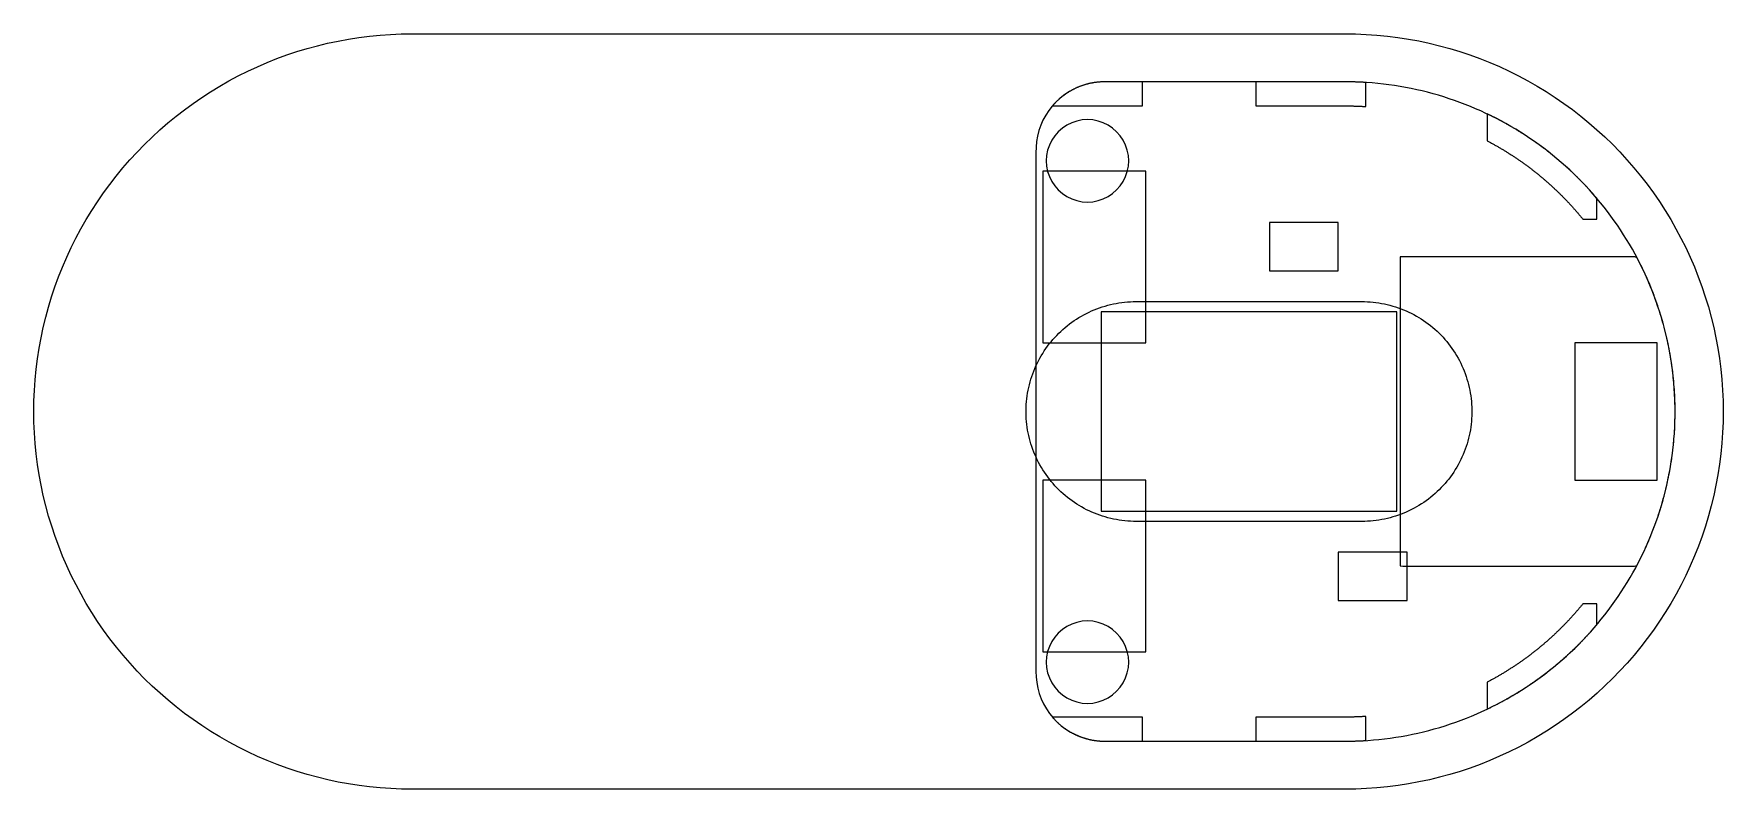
# Model space of a CAD drawing. Header units: millimetres. Extents: x -14.6 to 10, y -5.5 to 5.5.
import ezdxf

# ---------------------------------------------------------------- set-up
doc = ezdxf.new("R2010")
doc.units = ezdxf.units.MM
for name, color, linetype in [('ANT_KEEPOUT', 7, 'Continuous'), ('ANTENNA', 7, 'Continuous'), ('BOARD_EDGE', 7, 'Continuous'), ('BOTTOM_HMAX', 7, 'Continuous'), ('BT_PAD_ZONE', 7, 'Continuous'), ('CLAMP_BAND', 7, 'Continuous'), ('POD_OUTLINE', 7, 'Continuous'), ('SKIN_FIXED', 7, 'Continuous'), ('TOP_FIXED', 7, 'Continuous'), ('TOP_HMAX', 7, 'Continuous')]:
    doc.layers.add(name, color=color, linetype=linetype)

msp = doc.modelspace()

# ---------------------------------------------------------------- linework, layer by layer
at = {"layer": 'ANT_KEEPOUT'}
msp.add_lwpolyline([(5.3, 2.25), (5.3, 2.2098), (5.3, 2.1697), (5.3, 2.1295), (5.3, 2.0894), (5.3, 2.0492), (5.3, 2.009), (5.3, 1.9689), (5.3, 1.9287), (5.3, 1.8886), (5.3, 1.8484), (5.3, 1.8083), (5.3, 1.7681), (5.3, 1.7279), (5.3, 1.6878), (5.3, 1.6476), (5.3, 1.6075), (5.3, 1.5673), (5.3, 1.5271), (5.3, 1.487), (5.3, 1.4468), (5.3, 1.4067), (5.3, 1.3665), (5.3, 1.3263), (5.3, 1.2862), (5.3, 1.246), (5.3, 1.2059), (5.3, 1.1657), (5.3, 1.1255), (5.3, 1.0854), (5.3, 1.0452), (5.3, 1.0051), (5.3, 0.9649), (5.3, 0.9248), (5.3, 0.8846), (5.3, 0.8444), (5.3, 0.8043), (5.3, 0.7641), (5.3, 0.724), (5.3, 0.6838), (5.3, 0.6436), (5.3, 0.6035), (5.3, 0.5633), (5.3, 0.5232), (5.3, 0.483), (5.3, 0.4428), (5.3, 0.4027), (5.3, 0.3625), (5.3, 0.3224), (5.3, 0.2822), (5.3, 0.2421), (5.3, 0.2019), (5.3, 0.1617), (5.3, 0.1216), (5.3, 0.0814), (5.3, 0.0413), (5.3, 0.0011), (5.3, -0.0391), (5.3, -0.0792), (5.3, -0.1194), (5.3, -0.1595), (5.3, -0.1997), (5.3, -0.2399), (5.3, -0.28), (5.3, -0.3202), (5.3, -0.3603), (5.3, -0.4005), (5.3, -0.4406), (5.3, -0.4808), (5.3, -0.521), (5.3, -0.5611), (5.3, -0.6013), (5.3, -0.6414), (5.3, -0.6816), (5.3, -0.7218), (5.3, -0.7619), (5.3, -0.8021), (5.3, -0.8422), (5.3, -0.8824), (5.3, -0.9226), (5.3, -0.9627), (5.3, -1.0029), (5.3, -1.043), (5.3, -1.0832), (5.3, -1.1234), (5.3, -1.1635), (5.3, -1.2037), (5.3, -1.2438), (5.3, -1.284), (5.3, -1.3241), (5.3, -1.3643), (5.3, -1.4045), (5.3, -1.4446), (5.3, -1.4848), (5.3, -1.5249), (5.3, -1.5651), (5.3, -1.6053), (5.3, -1.6454), (5.3, -1.6856), (5.3, -1.7257), (5.3, -1.7659), (5.3, -1.8061), (5.3, -1.8462), (5.3, -1.8864), (5.3, -1.9265), (5.3, -1.9667), (5.3, -2.0068), (5.3, -2.047), (5.3, -2.0872), (5.3, -2.1273), (5.3, -2.1675), (5.3, -2.2076), (5.3, -2.2478), (5.338, -2.25), (5.3781, -2.25), (5.4183, -2.25), (5.4584, -2.25), (5.4986, -2.25), (5.5388, -2.25), (5.5789, -2.25), (5.6191, -2.25), (5.6592, -2.25), (5.6994, -2.25), (5.7396, -2.25), (5.7797, -2.25), (5.8199, -2.25), (5.86, -2.25), (5.9002, -2.25), (5.9403, -2.25), (5.9805, -2.25), (6.0207, -2.25), (6.0608, -2.25), (6.101, -2.25), (6.1411, -2.25), (6.1813, -2.25), (6.2215, -2.25), (6.2616, -2.25), (6.3018, -2.25), (6.3419, -2.25), (6.3821, -2.25), (6.4223, -2.25), (6.4624, -2.25), (6.5026, -2.25), (6.5427, -2.25), (6.5829, -2.25), (6.623, -2.25), (6.6632, -2.25), (6.7034, -2.25), (6.7435, -2.25), (6.7837, -2.25), (6.8238, -2.25), (6.864, -2.25), (6.9042, -2.25), (6.9443, -2.25), (6.9845, -2.25), (7.0246, -2.25), (7.0648, -2.25), (7.105, -2.25), (7.1451, -2.25), (7.1853, -2.25), (7.2254, -2.25), (7.2656, -2.25), (7.3057, -2.25), (7.3459, -2.25), (7.3861, -2.25), (7.4262, -2.25), (7.4664, -2.25), (7.5065, -2.25), (7.5467, -2.25), (7.5869, -2.25), (7.627, -2.25), (7.6672, -2.25), (7.7073, -2.25), (7.7475, -2.25), (7.7877, -2.25), (7.8278, -2.25), (7.868, -2.25), (7.9081, -2.25), (7.9483, -2.25), (7.9885, -2.25), (8.0286, -2.25), (8.0688, -2.25), (8.1089, -2.25), (8.1491, -2.25), (8.1892, -2.25), (8.2294, -2.25), (8.2696, -2.25), (8.3097, -2.25), (8.3499, -2.25), (8.39, -2.25), (8.4302, -2.25), (8.4704, -2.25), (8.5105, -2.25), (8.5507, -2.25), (8.5908, -2.25), (8.631, -2.25), (8.6712, -2.25), (8.7113, -2.25), (8.7454, -2.2399), (8.7639, -2.2043), (8.7822, -2.1685), (8.8002, -2.1326), (8.8179, -2.0965), (8.8353, -2.0603), (8.8524, -2.024), (8.8692, -1.9875), (8.8857, -1.9509), (8.9018, -1.9141), (8.9177, -1.8772), (8.9332, -1.8402), (8.9485, -1.8031), (8.9634, -1.7658), (8.978, -1.7284), (8.9923, -1.6909), (9.0063, -1.6532), (9.02, -1.6155), (9.0333, -1.5776), (9.0464, -1.5396), (9.0591, -1.5015), (9.0715, -1.4633), (9.0836, -1.425), (9.0954, -1.3866), (9.1068, -1.3481), (9.1179, -1.3095), (9.1287, -1.2708), (9.1392, -1.2321), (9.1493, -1.1932), (9.1591, -1.1543), (9.1686, -1.1153), (9.1778, -1.0762), (9.1866, -1.037), (9.1952, -0.9977), (9.2033, -0.9584), (9.2112, -0.919), (9.2187, -0.8796), (9.2259, -0.8401), (9.2328, -0.8005), (9.2393, -0.7609), (9.2455, -0.7212), (9.2514, -0.6815), (9.2569, -0.6417), (9.2621, -0.6019), (9.267, -0.562), (9.2715, -0.5221), (9.2757, -0.4822), (9.2796, -0.4422), (9.2831, -0.4022), (9.2863, -0.3622), (9.2892, -0.3221), (9.2917, -0.282), (9.2939, -0.242), (9.2958, -0.2018), (9.2973, -0.1617), (9.2985, -0.1216), (9.2993, -0.0814), (9.2998, -0.0413), (9.3, -0.0011), (9.2998, 0.0391), (9.2993, 0.0792), (9.2985, 0.1194), (9.2973, 0.1595), (9.2958, 0.1996), (9.294, 0.2398), (9.2918, 0.2799), (9.2893, 0.3199), (9.2865, 0.36), (9.2833, 0.4), (9.2798, 0.44), (9.2759, 0.48), (9.2718, 0.5199), (9.2672, 0.5598), (9.2624, 0.5997), (9.2572, 0.6395), (9.2517, 0.6793), (9.2458, 0.719), (9.2397, 0.7587), (9.2331, 0.7984), (9.2263, 0.8379), (9.2191, 0.8774), (9.2116, 0.9169), (9.2038, 0.9563), (9.1956, 0.9956), (9.1871, 1.0348), (9.1783, 1.074), (9.1691, 1.1131), (9.1597, 1.1521), (9.1499, 1.1911), (9.1397, 1.23), (9.1293, 1.2687), (9.1185, 1.3074), (9.1074, 1.346), (9.096, 1.3845), (9.0842, 1.4229), (9.0722, 1.4612), (9.0598, 1.4994), (9.0471, 1.5375), (9.0341, 1.5755), (9.0207, 1.6134), (9.0071, 1.6511), (8.9931, 1.6888), (8.9788, 1.7263), (8.9642, 1.7637), (8.9493, 1.801), (8.9341, 1.8382), (8.9185, 1.8752), (8.9027, 1.9121), (8.8866, 1.9489), (8.8701, 1.9855), (8.8533, 2.022), (8.8363, 2.0584), (8.8189, 2.0946), (8.8012, 2.1306), (8.7832, 2.1665), (8.765, 2.2023), (8.7464, 2.2379), (8.7135, 2.25), (8.6734, 2.25), (8.6332, 2.25), (8.593, 2.25), (8.5529, 2.25), (8.5127, 2.25), (8.4726, 2.25), (8.4324, 2.25), (8.3922, 2.25), (8.3521, 2.25), (8.3119, 2.25), (8.2718, 2.25), (8.2316, 2.25), (8.1914, 2.25), (8.1513, 2.25), (8.1111, 2.25), (8.071, 2.25), (8.0308, 2.25), (7.9906, 2.25), (7.9505, 2.25), (7.9103, 2.25), (7.8702, 2.25), (7.83, 2.25), (7.7899, 2.25), (7.7497, 2.25), (7.7095, 2.25), (7.6694, 2.25), (7.6292, 2.25), (7.5891, 2.25), (7.5489, 2.25), (7.5087, 2.25), (7.4686, 2.25), (7.4284, 2.25), (7.3883, 2.25), (7.3481, 2.25), (7.3079, 2.25), (7.2678, 2.25), (7.2276, 2.25), (7.1875, 2.25), (7.1473, 2.25), (7.1072, 2.25), (7.067, 2.25), (7.0268, 2.25), (6.9867, 2.25), (6.9465, 2.25), (6.9064, 2.25), (6.8662, 2.25), (6.826, 2.25), (6.7859, 2.25), (6.7457, 2.25), (6.7056, 2.25), (6.6654, 2.25), (6.6252, 2.25), (6.5851, 2.25), (6.5449, 2.25), (6.5048, 2.25), (6.4646, 2.25), (6.4245, 2.25), (6.3843, 2.25), (6.3441, 2.25), (6.304, 2.25), (6.2638, 2.25), (6.2237, 2.25), (6.1835, 2.25), (6.1433, 2.25), (6.1032, 2.25), (6.063, 2.25), (6.0229, 2.25), (5.9827, 2.25), (5.9425, 2.25), (5.9024, 2.25), (5.8622, 2.25), (5.8221, 2.25), (5.7819, 2.25), (5.7417, 2.25), (5.7016, 2.25), (5.6614, 2.25), (5.6213, 2.25), (5.5811, 2.25), (5.541, 2.25), (5.5008, 2.25), (5.4606, 2.25), (5.4205, 2.25), (5.3803, 2.25), (5.3402, 2.25)], close=True, dxfattribs=at)
at = {"layer": 'ANTENNA'}
msp.add_lwpolyline([(7.8412, -1), (9.0412, -1), (9.0412, 1), (7.8412, 1)], close=True, dxfattribs=at)
at = {"layer": 'BOARD_EDGE'}
msp.add_lwpolyline([(4.5, -4.8), (4.582, -4.7993), (4.6641, -4.7972), (4.7461, -4.7937), (4.828, -4.7888), (4.9098, -4.7825), (4.9915, -4.7748), (5.073, -4.7657), (5.1544, -4.7552), (5.2356, -4.7433), (5.3165, -4.73), (5.3973, -4.7154), (5.4777, -4.6994), (5.5579, -4.682), (5.6378, -4.6632), (5.7174, -4.6431), (5.7965, -4.6216), (5.8754, -4.5987), (5.9538, -4.5746), (6.0317, -4.549), (6.1093, -4.5222), (6.1863, -4.494), (6.2629, -4.4645), (6.339, -4.4338), (6.4145, -4.4017), (6.4895, -4.3683), (6.5638, -4.3337), (6.6376, -4.2977), (6.7108, -4.2606), (6.7833, -4.2222), (6.8551, -4.1825), (6.9263, -4.1417), (6.9967, -4.0996), (7.0664, -4.0563), (7.1354, -4.0118), (7.2036, -3.9662), (7.271, -3.9194), (7.3376, -3.8715), (7.4033, -3.8224), (7.4682, -3.7722), (7.5323, -3.7209), (7.5954, -3.6686), (7.6577, -3.6151), (7.719, -3.5606), (7.7794, -3.5051), (7.8389, -3.4485), (7.8973, -3.3909), (7.9548, -3.3323), (8.0112, -3.2728), (8.0667, -3.2123), (8.1211, -3.1509), (8.1744, -3.0885), (8.2266, -3.0252), (8.2778, -2.9611), (8.3279, -2.8961), (8.3768, -2.8302), (8.4246, -2.7636), (8.4713, -2.6961), (8.5168, -2.6278), (8.5611, -2.5587), (8.6043, -2.489), (8.6462, -2.4184), (8.687, -2.3472), (8.7265, -2.2753), (8.7647, -2.2027), (8.8018, -2.1295), (8.8375, -2.0556), (8.8721, -1.9812), (8.9053, -1.9062), (8.9372, -1.8306), (8.9679, -1.7545), (8.9972, -1.6779), (9.0252, -1.6007), (9.0519, -1.5232), (9.0773, -1.4451), (9.1013, -1.3667), (9.124, -1.2878), (9.1454, -1.2086), (9.1653, -1.129), (9.184, -1.0491), (9.2012, -0.9689), (9.2171, -0.8884), (9.2316, -0.8076), (9.2447, -0.7266), (9.2564, -0.6454), (9.2667, -0.564), (9.2757, -0.4824), (9.2832, -0.4007), (9.2894, -0.3189), (9.2941, -0.237), (9.2975, -0.155), (9.2994, -0.073), (9.3, 0.0091), (9.2991, 0.0911), (9.2969, 0.1731), (9.2932, 0.2551), (9.2882, 0.337), (9.2817, 0.4188), (9.2738, 0.5005), (9.2646, 0.582), (9.2539, 0.6634), (9.2419, 0.7445), (9.2285, 0.8255), (9.2137, 0.9062), (9.1975, 0.9866), (9.18, 1.0668), (9.161, 1.1466), (9.1408, 1.2261), (9.1191, 1.3053), (9.0961, 1.384), (9.0718, 1.4624), (9.0461, 1.5403), (9.0191, 1.6178), (8.9908, 1.6948), (8.9612, 1.7713), (8.9303, 1.8473), (8.898, 1.9228), (8.8645, 1.9977), (8.8298, 2.072), (8.7937, 2.1457), (8.7564, 2.2188), (8.7178, 2.2912), (8.6781, 2.363), (8.6371, 2.4341), (8.5949, 2.5044), (8.5514, 2.5741), (8.5069, 2.6429), (8.4611, 2.711), (8.4142, 2.7784), (8.3661, 2.8449), (8.3169, 2.9105), (8.2666, 2.9753), (8.2152, 3.0393), (8.1627, 3.1024), (8.1091, 3.1645), (8.0545, 3.2257), (7.9989, 3.286), (7.9422, 3.3454), (7.8845, 3.4037), (7.8258, 3.4611), (7.7662, 3.5174), (7.7056, 3.5727), (7.644, 3.627), (7.5816, 3.6802), (7.5182, 3.7323), (7.454, 3.7834), (7.3889, 3.8333), (7.3229, 3.8822), (7.2561, 3.9298), (7.1886, 3.9764), (7.1202, 4.0218), (7.0511, 4.066), (6.9812, 4.109), (6.9106, 4.1508), (6.8393, 4.1914), (6.7673, 4.2308), (6.6947, 4.2689), (6.6214, 4.3058), (6.5475, 4.3414), (6.4729, 4.3758), (6.3979, 4.4089), (6.3222, 4.4407), (6.246, 4.4712), (6.1694, 4.5004), (6.0922, 4.5282), (6.0146, 4.5548), (5.9365, 4.58), (5.858, 4.6039), (5.7791, 4.6264), (5.6998, 4.6476), (5.6202, 4.6675), (5.5402, 4.6859), (5.46, 4.703), (5.3795, 4.7187), (5.2987, 4.7331), (5.2177, 4.746), (5.1364, 4.7576), (5.055, 4.7678), (4.9734, 4.7766), (4.8917, 4.784), (4.8099, 4.79), (4.7279, 4.7946), (4.646, 4.7978), (4.5639, 4.7996), (4.4819, 4.8), (4.3998, 4.8), (4.3178, 4.8), (4.2357, 4.8), (4.1537, 4.8), (4.0716, 4.8), (3.9896, 4.8), (3.9075, 4.8), (3.8255, 4.8), (3.7434, 4.8), (3.6613, 4.8), (3.5793, 4.8), (3.4972, 4.8), (3.4152, 4.8), (3.3331, 4.8), (3.2511, 4.8), (3.169, 4.8), (3.087, 4.8), (3.0049, 4.8), (2.9229, 4.8), (2.8408, 4.8), (2.7588, 4.8), (2.6767, 4.8), (2.5947, 4.8), (2.5126, 4.8), (2.4305, 4.8), (2.3485, 4.8), (2.2664, 4.8), (2.1844, 4.8), (2.1023, 4.8), (2.0203, 4.8), (1.9382, 4.8), (1.8562, 4.8), (1.7741, 4.8), (1.6921, 4.8), (1.61, 4.8), (1.528, 4.8), (1.4459, 4.8), (1.3639, 4.8), (1.2818, 4.8), (1.1998, 4.8), (1.1177, 4.8), (1.0356, 4.8), (0.9536, 4.7989), (0.8719, 4.7918), (0.791, 4.7779), (0.7116, 4.7575), (0.6341, 4.7306), (0.559, 4.6975), (0.487, 4.6584), (0.4183, 4.6134), (0.3536, 4.563), (0.2933, 4.5075), (0.2376, 4.4472), (0.1872, 4.3825), (0.1422, 4.3139), (0.1029, 4.2419), (0.0697, 4.1669), (0.0428, 4.0894), (0.0223, 4.01), (0.0084, 3.9291), (0.0011, 3.8474), (0, 3.7654), (0, 3.6833), (0, 3.6013), (0, 3.5192), (0, 3.4372), (0, 3.3551), (0, 3.2731), (0, 3.191), (0, 3.109), (0, 3.0269), (0, 2.9448), (0, 2.8628), (0, 2.7807), (0, 2.6987), (0, 2.6166), (0, 2.5346), (0, 2.4525), (0, 2.3705), (0, 2.2884), (0, 2.2064), (0, 2.1243), (0, 2.0423), (0, 1.9602), (0, 1.8782), (0, 1.7961), (0, 1.7141), (0, 1.632), (0, 1.5499), (0, 1.4679), (0, 1.3858), (0, 1.3038), (0, 1.2217), (0, 1.1397), (0, 1.0576), (0, 0.9756), (0, 0.8935), (0, 0.8115), (0, 0.7294), (0, 0.6474), (0, 0.5653), (0, 0.4833), (0, 0.4012), (0, 0.3192), (0, 0.2371), (0, 0.155), (0, 0.073), (0, -0.0091), (0, -0.0911), (0, -0.1732), (0, -0.2552), (0, -0.3373), (0, -0.4193), (0, -0.5014), (0, -0.5834), (0, -0.6655), (0, -0.7475), (0, -0.8296), (0, -0.9116), (0, -0.9937), (0, -1.0758), (0, -1.1578), (0, -1.2399), (0, -1.3219), (0, -1.404), (0, -1.486), (0, -1.5681), (0, -1.6501), (0, -1.7322), (0, -1.8142), (0, -1.8963), (0, -1.9783), (0, -2.0604), (0, -2.1424), (0, -2.2245), (0, -2.3065), (0, -2.3886), (0, -2.4707), (0, -2.5527), (0, -2.6348), (0, -2.7168), (0, -2.7989), (0, -2.8809), (0, -2.963), (0, -3.045), (0, -3.1271), (0, -3.2091), (0, -3.2912), (0, -3.3732), (0, -3.4553), (0, -3.5373), (0, -3.6194), (0, -3.7015), (0, -3.7835), (0.0021, -3.8655), (0.0109, -3.9471), (0.0263, -4.0277), (0.0482, -4.1067), (0.0765, -4.1837), (0.1111, -4.2581), (0.1516, -4.3294), (0.1979, -4.3971), (0.2495, -4.4609), (0.3062, -4.5202), (0.3676, -4.5746), (0.4332, -4.6238), (0.5026, -4.6675), (0.5754, -4.7054), (0.651, -4.7371), (0.729, -4.7626), (0.8088, -4.7816), (0.8899, -4.7939), (0.9717, -4.7996), (1.0538, -4.8), (1.1358, -4.8), (1.2179, -4.8), (1.2999, -4.8), (1.382, -4.8), (1.464, -4.8), (1.5461, -4.8), (1.6281, -4.8), (1.7102, -4.8), (1.7922, -4.8), (1.8743, -4.8), (1.9564, -4.8), (2.0384, -4.8), (2.1205, -4.8), (2.2025, -4.8), (2.2846, -4.8), (2.3666, -4.8), (2.4487, -4.8), (2.5307, -4.8), (2.6128, -4.8), (2.6948, -4.8), (2.7769, -4.8), (2.8589, -4.8), (2.941, -4.8), (3.023, -4.8), (3.1051, -4.8), (3.1872, -4.8), (3.2692, -4.8), (3.3513, -4.8), (3.4333, -4.8), (3.5154, -4.8), (3.5974, -4.8), (3.6795, -4.8), (3.7615, -4.8), (3.8436, -4.8), (3.9256, -4.8), (4.0077, -4.8), (4.0897, -4.8), (4.1718, -4.8), (4.2538, -4.8), (4.3359, -4.8), (4.4179, -4.8)], close=True, dxfattribs=at)
at = {"layer": 'BOTTOM_HMAX'}
msp.add_lwpolyline([(4.5, -4.8), (4.582, -4.7993), (4.6641, -4.7972), (4.7461, -4.7937), (4.828, -4.7888), (4.9098, -4.7825), (4.9915, -4.7748), (5.073, -4.7657), (5.1544, -4.7552), (5.2356, -4.7433), (5.3165, -4.73), (5.3973, -4.7154), (5.4777, -4.6994), (5.5579, -4.682), (5.6378, -4.6632), (5.7174, -4.6431), (5.7965, -4.6216), (5.8754, -4.5987), (5.9538, -4.5746), (6.0317, -4.549), (6.1093, -4.5222), (6.1863, -4.494), (6.2629, -4.4645), (6.339, -4.4338), (6.4145, -4.4017), (6.4895, -4.3683), (6.5638, -4.3337), (6.6376, -4.2977), (6.7108, -4.2606), (6.7833, -4.2222), (6.8551, -4.1825), (6.9263, -4.1417), (6.9967, -4.0996), (7.0664, -4.0563), (7.1354, -4.0118), (7.2036, -3.9662), (7.271, -3.9194), (7.3376, -3.8715), (7.4033, -3.8224), (7.4682, -3.7722), (7.5323, -3.7209), (7.5954, -3.6686), (7.6577, -3.6151), (7.719, -3.5606), (7.7794, -3.5051), (7.8389, -3.4485), (7.8973, -3.3909), (7.9548, -3.3323), (8.0112, -3.2728), (8.0667, -3.2123), (8.1211, -3.1509), (8.1744, -3.0885), (8.2266, -3.0252), (8.2778, -2.9611), (8.3279, -2.8961), (8.3768, -2.8302), (8.4246, -2.7636), (8.4713, -2.6961), (8.5168, -2.6278), (8.5611, -2.5587), (8.6043, -2.489), (8.6462, -2.4184), (8.687, -2.3472), (8.7265, -2.2753), (8.7647, -2.2027), (8.8018, -2.1295), (8.8375, -2.0556), (8.8721, -1.9812), (8.9053, -1.9062), (8.9372, -1.8306), (8.9679, -1.7545), (8.9972, -1.6779), (9.0252, -1.6007), (9.0519, -1.5232), (9.0773, -1.4451), (9.1013, -1.3667), (9.124, -1.2878), (9.1454, -1.2086), (9.1653, -1.129), (9.184, -1.0491), (9.2012, -0.9689), (9.2171, -0.8884), (9.2316, -0.8076), (9.2447, -0.7266), (9.2564, -0.6454), (9.2667, -0.564), (9.2757, -0.4824), (9.2832, -0.4007), (9.2894, -0.3189), (9.2941, -0.237), (9.2975, -0.155), (9.2994, -0.073), (9.3, 0.0091), (9.2991, 0.0911), (9.2969, 0.1731), (9.2932, 0.2551), (9.2882, 0.337), (9.2817, 0.4188), (9.2738, 0.5005), (9.2646, 0.582), (9.2539, 0.6634), (9.2419, 0.7445), (9.2285, 0.8255), (9.2137, 0.9062), (9.1975, 0.9866), (9.18, 1.0668), (9.161, 1.1466), (9.1408, 1.2261), (9.1191, 1.3053), (9.0961, 1.384), (9.0718, 1.4624), (9.0461, 1.5403), (9.0191, 1.6178), (8.9908, 1.6948), (8.9612, 1.7713), (8.9303, 1.8473), (8.898, 1.9228), (8.8645, 1.9977), (8.8298, 2.072), (8.7937, 2.1457), (8.7564, 2.2188), (8.7178, 2.2912), (8.6781, 2.363), (8.6371, 2.4341), (8.5949, 2.5044), (8.5514, 2.5741), (8.5069, 2.6429), (8.4611, 2.711), (8.4142, 2.7784), (8.3661, 2.8449), (8.3169, 2.9105), (8.2666, 2.9753), (8.2152, 3.0393), (8.1627, 3.1024), (8.1091, 3.1645), (8.0545, 3.2257), (7.9989, 3.286), (7.9422, 3.3454), (7.8845, 3.4037), (7.8258, 3.4611), (7.7662, 3.5174), (7.7056, 3.5727), (7.644, 3.627), (7.5816, 3.6802), (7.5182, 3.7323), (7.454, 3.7834), (7.3889, 3.8333), (7.3229, 3.8822), (7.2561, 3.9298), (7.1886, 3.9764), (7.1202, 4.0218), (7.0511, 4.066), (6.9812, 4.109), (6.9106, 4.1508), (6.8393, 4.1914), (6.7673, 4.2308), (6.6947, 4.2689), (6.6214, 4.3058), (6.5475, 4.3414), (6.4729, 4.3758), (6.3979, 4.4089), (6.3222, 4.4407), (6.246, 4.4712), (6.1694, 4.5004), (6.0922, 4.5282), (6.0146, 4.5548), (5.9365, 4.58), (5.858, 4.6039), (5.7791, 4.6264), (5.6998, 4.6476), (5.6202, 4.6675), (5.5402, 4.6859), (5.46, 4.703), (5.3795, 4.7187), (5.2987, 4.7331), (5.2177, 4.746), (5.1364, 4.7576), (5.055, 4.7678), (4.9734, 4.7766), (4.8917, 4.784), (4.8099, 4.79), (4.7279, 4.7946), (4.646, 4.7978), (4.5639, 4.7996), (4.4819, 4.8), (4.3998, 4.8), (4.3178, 4.8), (4.2357, 4.8), (4.1537, 4.8), (4.0716, 4.8), (3.9896, 4.8), (3.9075, 4.8), (3.8255, 4.8), (3.7434, 4.8), (3.6613, 4.8), (3.5793, 4.8), (3.4972, 4.8), (3.4152, 4.8), (3.3331, 4.8), (3.2511, 4.8), (3.169, 4.8), (3.087, 4.8), (3.0049, 4.8), (2.9229, 4.8), (2.8408, 4.8), (2.7588, 4.8), (2.6767, 4.8), (2.5947, 4.8), (2.5126, 4.8), (2.4305, 4.8), (2.3485, 4.8), (2.2664, 4.8), (2.1844, 4.8), (2.1023, 4.8), (2.0203, 4.8), (1.9382, 4.8), (1.8562, 4.8), (1.7741, 4.8), (1.6921, 4.8), (1.61, 4.8), (1.528, 4.8), (1.4459, 4.8), (1.3639, 4.8), (1.2818, 4.8), (1.1998, 4.8), (1.1177, 4.8), (1.0356, 4.8), (0.9536, 4.7989), (0.8719, 4.7918), (0.791, 4.7779), (0.7116, 4.7575), (0.6341, 4.7306), (0.559, 4.6975), (0.487, 4.6584), (0.4183, 4.6134), (0.3536, 4.563), (0.2933, 4.5075), (0.2376, 4.4472), (0.1872, 4.3825), (0.1422, 4.3139), (0.1029, 4.2419), (0.0697, 4.1669), (0.0428, 4.0894), (0.0223, 4.01), (0.0084, 3.9291), (0.0011, 3.8474), (0, 3.7654), (0, 3.6833), (0, 3.6013), (0, 3.5192), (0, 3.4372), (0, 3.3551), (0, 3.2731), (0, 3.191), (0, 3.109), (0, 3.0269), (0, 2.9448), (0, 2.8628), (0, 2.7807), (0, 2.6987), (0, 2.6166), (0, 2.5346), (0, 2.4525), (0, 2.3705), (0, 2.2884), (0, 2.2064), (0, 2.1243), (0, 2.0423), (0, 1.9602), (0, 1.8782), (0, 1.7961), (0, 1.7141), (0, 1.632), (0, 1.5499), (0, 1.4679), (0, 1.3858), (0, 1.3038), (0, 1.2217), (0, 1.1397), (0, 1.0576), (0, 0.9756), (0, 0.8935), (0, 0.8115), (0, 0.7294), (0, 0.6474), (0, 0.5653), (0, 0.4833), (0, 0.4012), (0, 0.3192), (0, 0.2371), (0, 0.155), (0, 0.073), (0, -0.0091), (0, -0.0911), (0, -0.1732), (0, -0.2552), (0, -0.3373), (0, -0.4193), (0, -0.5014), (0, -0.5834), (0, -0.6655), (0, -0.7475), (0, -0.8296), (0, -0.9116), (0, -0.9937), (0, -1.0758), (0, -1.1578), (0, -1.2399), (0, -1.3219), (0, -1.404), (0, -1.486), (0, -1.5681), (0, -1.6501), (0, -1.7322), (0, -1.8142), (0, -1.8963), (0, -1.9783), (0, -2.0604), (0, -2.1424), (0, -2.2245), (0, -2.3065), (0, -2.3886), (0, -2.4707), (0, -2.5527), (0, -2.6348), (0, -2.7168), (0, -2.7989), (0, -2.8809), (0, -2.963), (0, -3.045), (0, -3.1271), (0, -3.2091), (0, -3.2912), (0, -3.3732), (0, -3.4553), (0, -3.5373), (0, -3.6194), (0, -3.7015), (0, -3.7835), (0.0021, -3.8655), (0.0109, -3.9471), (0.0263, -4.0277), (0.0482, -4.1067), (0.0765, -4.1837), (0.1111, -4.2581), (0.1516, -4.3294), (0.1979, -4.3971), (0.2495, -4.4609), (0.3062, -4.5202), (0.3676, -4.5746), (0.4332, -4.6238), (0.5026, -4.6675), (0.5754, -4.7054), (0.651, -4.7371), (0.729, -4.7626), (0.8088, -4.7816), (0.8899, -4.7939), (0.9717, -4.7996), (1.0538, -4.8), (1.1358, -4.8), (1.2179, -4.8), (1.2999, -4.8), (1.382, -4.8), (1.464, -4.8), (1.5461, -4.8), (1.6281, -4.8), (1.7102, -4.8), (1.7922, -4.8), (1.8743, -4.8), (1.9564, -4.8), (2.0384, -4.8), (2.1205, -4.8), (2.2025, -4.8), (2.2846, -4.8), (2.3666, -4.8), (2.4487, -4.8), (2.5307, -4.8), (2.6128, -4.8), (2.6948, -4.8), (2.7769, -4.8), (2.8589, -4.8), (2.941, -4.8), (3.023, -4.8), (3.1051, -4.8), (3.1872, -4.8), (3.2692, -4.8), (3.3513, -4.8), (3.4333, -4.8), (3.5154, -4.8), (3.5974, -4.8), (3.6795, -4.8), (3.7615, -4.8), (3.8436, -4.8), (3.9256, -4.8), (4.0077, -4.8), (4.0897, -4.8), (4.1718, -4.8), (4.2538, -4.8), (4.3359, -4.8), (4.4179, -4.8)], close=True, dxfattribs=at)
at = {"layer": 'BT_PAD_ZONE'}
for points in [[(0.1, 1), (1.6, 1), (1.6, 3.5), (0.1, 3.5)], [(0.1, -3.5), (1.6, -3.5), (1.6, -1), (0.1, -1)]]:
    msp.add_lwpolyline(points, close=True, dxfattribs=at)
at = {"layer": 'CLAMP_BAND'}
for points in [[(1, 4.8), (0.9923, 4.8), (0.9846, 4.7999), (0.977, 4.7997), (0.9693, 4.7995), (0.9616, 4.7993), (0.9539, 4.7989), (0.9462, 4.7986), (0.9386, 4.7981), (0.9309, 4.7976), (0.9232, 4.7971), (0.9156, 4.7964), (0.9079, 4.7958), (0.9003, 4.795), (0.8926, 4.7942), (0.885, 4.7934), (0.8774, 4.7925), (0.8698, 4.7915), (0.8621, 4.7905), (0.8545, 4.7894), (0.8469, 4.7882), (0.8394, 4.787), (0.8318, 4.7857), (0.8242, 4.7844), (0.8167, 4.783), (0.8091, 4.7816), (0.8016, 4.7801), (0.794, 4.7786), (0.7865, 4.777), (0.779, 4.7753), (0.7715, 4.7736), (0.7641, 4.7718), (0.7566, 4.7699), (0.7492, 4.768), (0.7417, 4.7661), (0.7343, 4.7641), (0.7269, 4.762), (0.7195, 4.7599), (0.7122, 4.7577), (0.7048, 4.7554), (0.6975, 4.7531), (0.6902, 4.7508), (0.6829, 4.7484), (0.6756, 4.7459), (0.6684, 4.7434), (0.6611, 4.7408), (0.6539, 4.7382), (0.6467, 4.7355), (0.6395, 4.7328), (0.6324, 4.73), (0.6252, 4.7271), (0.6181, 4.7242), (0.611, 4.7213), (0.604, 4.7182), (0.5969, 4.7152), (0.5899, 4.712), (0.5829, 4.7089), (0.5759, 4.7056), (0.569, 4.7023), (0.5621, 4.699), (0.5552, 4.6956), (0.5483, 4.6922), (0.5415, 4.6887), (0.5347, 4.6851), (0.5279, 4.6815), (0.5211, 4.6779), (0.5144, 4.6742), (0.5077, 4.6704), (0.501, 4.6666), (0.4944, 4.6627), (0.4878, 4.6588), (0.4812, 4.6549), (0.4746, 4.6509), (0.4681, 4.6468), (0.4616, 4.6427), (0.4551, 4.6385), (0.4487, 4.6343), (0.4423, 4.6301), (0.436, 4.6258), (0.4296, 4.6214), (0.4233, 4.617), (0.4171, 4.6125), (0.4109, 4.608), (0.4047, 4.6035), (0.3985, 4.5989), (0.3924, 4.5942), (0.3863, 4.5895), (0.3803, 4.5848), (0.3743, 4.58), (0.3683, 4.5752), (0.3623, 4.5703), (0.3564, 4.5654), (0.3506, 4.5604), (0.3448, 4.5554), (0.339, 4.5504), (0.3332, 4.5453), (0.3275, 4.5401), (0.3219, 4.5349), (0.3162, 4.5297), (0.3106, 4.5244), (0.3051, 4.5191), (0.2996, 4.5137), (0.2941, 4.5083), (0.2887, 4.5029), (0.2833, 4.4974), (0.278, 4.4919), (0.2727, 4.4863), (0.2674, 4.4807), (0.2622, 4.4751), (0.2571, 4.4694), (0.252, 4.4636), (0.2469, 4.4579), (0.2418, 4.4521), (0.245, 4.45), (0.2527, 4.45), (0.2604, 4.45), (0.2681, 4.45), (0.2757, 4.45), (0.2834, 4.45), (0.2911, 4.45), (0.2988, 4.45), (0.3065, 4.45), (0.3142, 4.45), (0.3218, 4.45), (0.3295, 4.45), (0.3372, 4.45), (0.3449, 4.45), (0.3526, 4.45), (0.3603, 4.45), (0.3679, 4.45), (0.3756, 4.45), (0.3833, 4.45), (0.391, 4.45), (0.3987, 4.45), (0.4064, 4.45), (0.414, 4.45), (0.4217, 4.45), (0.4294, 4.45), (0.4371, 4.45), (0.4448, 4.45), (0.4525, 4.45), (0.4601, 4.45), (0.4678, 4.45), (0.4755, 4.45), (0.4832, 4.45), (0.4909, 4.45), (0.4986, 4.45), (0.5062, 4.45), (0.5139, 4.45), (0.5216, 4.45), (0.5293, 4.45), (0.537, 4.45), (0.5446, 4.45), (0.5523, 4.45), (0.56, 4.45), (0.5677, 4.45), (0.5754, 4.45), (0.5831, 4.45), (0.5907, 4.45), (0.5984, 4.45), (0.6061, 4.45), (0.6138, 4.45), (0.6215, 4.45), (0.6292, 4.45), (0.6368, 4.45), (0.6445, 4.45), (0.6522, 4.45), (0.6599, 4.45), (0.6676, 4.45), (0.6753, 4.45), (0.6829, 4.45), (0.6906, 4.45), (0.6983, 4.45), (0.706, 4.45), (0.7137, 4.45), (0.7214, 4.45), (0.729, 4.45), (0.7367, 4.45), (0.7444, 4.45), (0.7521, 4.45), (0.7598, 4.45), (0.7675, 4.45), (0.7751, 4.45), (0.7828, 4.45), (0.7905, 4.45), (0.7982, 4.45), (0.8059, 4.45), (0.8135, 4.45), (0.8212, 4.45), (0.8289, 4.45), (0.8366, 4.45), (0.8443, 4.45), (0.852, 4.45), (0.8596, 4.45), (0.8673, 4.45), (0.875, 4.45), (0.8827, 4.45), (0.8904, 4.45), (0.8981, 4.45), (0.9057, 4.45), (0.9134, 4.45), (0.9211, 4.45), (0.9288, 4.45), (0.9365, 4.45), (0.9442, 4.45), (0.9518, 4.45), (0.9595, 4.45), (0.9672, 4.45), (0.9749, 4.45), (0.9826, 4.45), (0.9903, 4.45), (0.9979, 4.45), (1.0056, 4.45), (1.0133, 4.45), (1.021, 4.45), (1.0287, 4.45), (1.0364, 4.45), (1.044, 4.45), (1.0517, 4.45), (1.0594, 4.45), (1.0671, 4.45), (1.0748, 4.45), (1.0824, 4.45), (1.0901, 4.45), (1.0978, 4.45), (1.1055, 4.45), (1.1132, 4.45), (1.1209, 4.45), (1.1285, 4.45), (1.1362, 4.45), (1.1439, 4.45), (1.1516, 4.45), (1.1593, 4.45), (1.167, 4.45), (1.1746, 4.45), (1.1823, 4.45), (1.19, 4.45), (1.1977, 4.45), (1.2054, 4.45), (1.2131, 4.45), (1.2207, 4.45), (1.2284, 4.45), (1.2361, 4.45), (1.2438, 4.45), (1.2515, 4.45), (1.2592, 4.45), (1.2668, 4.45), (1.2745, 4.45), (1.2822, 4.45), (1.2899, 4.45), (1.2976, 4.45), (1.3053, 4.45), (1.3129, 4.45), (1.3206, 4.45), (1.3283, 4.45), (1.336, 4.45), (1.3437, 4.45), (1.3514, 4.45), (1.359, 4.45), (1.3667, 4.45), (1.3744, 4.45), (1.3821, 4.45), (1.3898, 4.45), (1.3974, 4.45), (1.4051, 4.45), (1.4128, 4.45), (1.4205, 4.45), (1.4282, 4.45), (1.4359, 4.45), (1.4435, 4.45), (1.4512, 4.45), (1.4589, 4.45), (1.4666, 4.45), (1.4743, 4.45), (1.482, 4.45), (1.4896, 4.45), (1.4973, 4.45), (1.505, 4.45), (1.5127, 4.45), (1.5204, 4.45), (1.5281, 4.45), (1.5357, 4.45), (1.5434, 4.45), (1.55, 4.4511), (1.55, 4.4588), (1.55, 4.4665), (1.55, 4.4742), (1.55, 4.4818), (1.55, 4.4895), (1.55, 4.4972), (1.55, 4.5049), (1.55, 4.5126), (1.55, 4.5203), (1.55, 4.5279), (1.55, 4.5356), (1.55, 4.5433), (1.55, 4.551), (1.55, 4.5587), (1.55, 4.5663), (1.55, 4.574), (1.55, 4.5817), (1.55, 4.5894), (1.55, 4.5971), (1.55, 4.6048), (1.55, 4.6124), (1.55, 4.6201), (1.55, 4.6278), (1.55, 4.6355), (1.55, 4.6432), (1.55, 4.6509), (1.55, 4.6585), (1.55, 4.6662), (1.55, 4.6739), (1.55, 4.6816), (1.55, 4.6893), (1.55, 4.697), (1.55, 4.7046), (1.55, 4.7123), (1.55, 4.72), (1.55, 4.7277), (1.55, 4.7354), (1.55, 4.7431), (1.55, 4.7507), (1.55, 4.7584), (1.55, 4.7661), (1.55, 4.7738), (1.55, 4.7815), (1.55, 4.7892), (1.55, 4.7968), (1.5455, 4.8), (1.5378, 4.8), (1.5301, 4.8), (1.5224, 4.8), (1.5148, 4.8), (1.5071, 4.8), (1.4994, 4.8), (1.4917, 4.8), (1.484, 4.8), (1.4763, 4.8), (1.4687, 4.8), (1.461, 4.8), (1.4533, 4.8), (1.4456, 4.8), (1.4379, 4.8), (1.4302, 4.8), (1.4226, 4.8), (1.4149, 4.8), (1.4072, 4.8), (1.3995, 4.8), (1.3918, 4.8), (1.3841, 4.8), (1.3765, 4.8), (1.3688, 4.8), (1.3611, 4.8), (1.3534, 4.8), (1.3457, 4.8), (1.338, 4.8), (1.3304, 4.8), (1.3227, 4.8), (1.315, 4.8), (1.3073, 4.8), (1.2996, 4.8), (1.2919, 4.8), (1.2843, 4.8), (1.2766, 4.8), (1.2689, 4.8), (1.2612, 4.8), (1.2535, 4.8), (1.2459, 4.8), (1.2382, 4.8), (1.2305, 4.8), (1.2228, 4.8), (1.2151, 4.8), (1.2074, 4.8), (1.1998, 4.8), (1.1921, 4.8), (1.1844, 4.8), (1.1767, 4.8), (1.169, 4.8), (1.1613, 4.8), (1.1537, 4.8), (1.146, 4.8), (1.1383, 4.8), (1.1306, 4.8), (1.1229, 4.8), (1.1152, 4.8), (1.1076, 4.8), (1.0999, 4.8), (1.0922, 4.8), (1.0845, 4.8), (1.0768, 4.8), (1.0691, 4.8), (1.0615, 4.8), (1.0538, 4.8), (1.0461, 4.8), (1.0384, 4.8), (1.0307, 4.8), (1.023, 4.8), (1.0154, 4.8), (1.0077, 4.8)], [(3.2, 4.8), (3.2, 4.7902), (3.2, 4.7805), (3.2, 4.7707), (3.2, 4.761), (3.2, 4.7512), (3.2, 4.7415), (3.2, 4.7317), (3.2, 4.722), (3.2, 4.7122), (3.2, 4.7025), (3.2, 4.6927), (3.2, 4.683), (3.2, 4.6732), (3.2, 4.6635), (3.2, 4.6537), (3.2, 4.644), (3.2, 4.6342), (3.2, 4.6244), (3.2, 4.6147), (3.2, 4.6049), (3.2, 4.5952), (3.2, 4.5854), (3.2, 4.5757), (3.2, 4.5659), (3.2, 4.5562), (3.2, 4.5464), (3.2, 4.5367), (3.2, 4.5269), (3.2, 4.5172), (3.2, 4.5074), (3.2, 4.4977), (3.2, 4.4879), (3.2, 4.4782), (3.2, 4.4684), (3.2, 4.4586), (3.2011, 4.45), (3.2109, 4.45), (3.2206, 4.45), (3.2304, 4.45), (3.2401, 4.45), (3.2499, 4.45), (3.2596, 4.45), (3.2694, 4.45), (3.2791, 4.45), (3.2889, 4.45), (3.2986, 4.45), (3.3084, 4.45), (3.3181, 4.45), (3.3279, 4.45), (3.3376, 4.45), (3.3474, 4.45), (3.3572, 4.45), (3.3669, 4.45), (3.3767, 4.45), (3.3864, 4.45), (3.3962, 4.45), (3.4059, 4.45), (3.4157, 4.45), (3.4254, 4.45), (3.4352, 4.45), (3.4449, 4.45), (3.4547, 4.45), (3.4644, 4.45), (3.4742, 4.45), (3.4839, 4.45), (3.4937, 4.45), (3.5034, 4.45), (3.5132, 4.45), (3.523, 4.45), (3.5327, 4.45), (3.5425, 4.45), (3.5522, 4.45), (3.562, 4.45), (3.5717, 4.45), (3.5815, 4.45), (3.5912, 4.45), (3.601, 4.45), (3.6107, 4.45), (3.6205, 4.45), (3.6302, 4.45), (3.64, 4.45), (3.6497, 4.45), (3.6595, 4.45), (3.6692, 4.45), (3.679, 4.45), (3.6888, 4.45), (3.6985, 4.45), (3.7083, 4.45), (3.718, 4.45), (3.7278, 4.45), (3.7375, 4.45), (3.7473, 4.45), (3.757, 4.45), (3.7668, 4.45), (3.7765, 4.45), (3.7863, 4.45), (3.796, 4.45), (3.8058, 4.45), (3.8155, 4.45), (3.8253, 4.45), (3.835, 4.45), (3.8448, 4.45), (3.8545, 4.45), (3.8643, 4.45), (3.8741, 4.45), (3.8838, 4.45), (3.8936, 4.45), (3.9033, 4.45), (3.9131, 4.45), (3.9228, 4.45), (3.9326, 4.45), (3.9423, 4.45), (3.9521, 4.45), (3.9618, 4.45), (3.9716, 4.45), (3.9813, 4.45), (3.9911, 4.45), (4.0008, 4.45), (4.0106, 4.45), (4.0203, 4.45), (4.0301, 4.45), (4.0399, 4.45), (4.0496, 4.45), (4.0594, 4.45), (4.0691, 4.45), (4.0789, 4.45), (4.0886, 4.45), (4.0984, 4.45), (4.1081, 4.45), (4.1179, 4.45), (4.1276, 4.45), (4.1374, 4.45), (4.1471, 4.45), (4.1569, 4.45), (4.1666, 4.45), (4.1764, 4.45), (4.1861, 4.45), (4.1959, 4.45), (4.2057, 4.45), (4.2154, 4.45), (4.2252, 4.45), (4.2349, 4.45), (4.2447, 4.45), (4.2544, 4.45), (4.2642, 4.45), (4.2739, 4.45), (4.2837, 4.45), (4.2934, 4.45), (4.3032, 4.45), (4.3129, 4.45), (4.3227, 4.45), (4.3324, 4.45), (4.3422, 4.45), (4.3519, 4.45), (4.3617, 4.45), (4.3715, 4.45), (4.3812, 4.45), (4.391, 4.45), (4.4007, 4.45), (4.4105, 4.45), (4.4202, 4.45), (4.43, 4.45), (4.4397, 4.45), (4.4495, 4.45), (4.4592, 4.45), (4.469, 4.45), (4.4787, 4.45), (4.4885, 4.45), (4.4982, 4.45), (4.508, 4.45), (4.5177, 4.45), (4.5275, 4.4499), (4.5373, 4.4498), (4.547, 4.4498), (4.5568, 4.4496), (4.5665, 4.4495), (4.5763, 4.4493), (4.586, 4.4492), (4.5958, 4.449), (4.6055, 4.4487), (4.6153, 4.4485), (4.625, 4.4482), (4.6348, 4.448), (4.6445, 4.4477), (4.6543, 4.4473), (4.664, 4.447), (4.6737, 4.4466), (4.6835, 4.4462), (4.6932, 4.4458), (4.703, 4.4454), (4.7127, 4.4449), (4.7225, 4.4444), (4.7322, 4.4439), (4.7419, 4.4434), (4.7517, 4.4429), (4.7614, 4.4423), (4.7712, 4.4417), (4.7809, 4.4411), (4.7906, 4.4405), (4.8, 4.4402), (4.8, 4.45), (4.8, 4.4597), (4.8, 4.4695), (4.8, 4.4792), (4.8, 4.489), (4.8, 4.4987), (4.8, 4.5085), (4.8, 4.5183), (4.8, 4.528), (4.8, 4.5378), (4.8, 4.5475), (4.8, 4.5573), (4.8, 4.567), (4.8, 4.5768), (4.8, 4.5865), (4.8, 4.5963), (4.8, 4.606), (4.8, 4.6158), (4.8, 4.6255), (4.8, 4.6353), (4.8, 4.645), (4.8, 4.6548), (4.8, 4.6645), (4.8, 4.6743), (4.8, 4.6841), (4.8, 4.6938), (4.8, 4.7036), (4.8, 4.7133), (4.8, 4.7231), (4.8, 4.7328), (4.8, 4.7426), (4.8, 4.7523), (4.8, 4.7621), (4.8, 4.7718), (4.8, 4.7816), (4.7993, 4.7907), (4.7895, 4.7913), (4.7798, 4.7918), (4.7701, 4.7924), (4.7603, 4.7929), (4.7506, 4.7935), (4.7409, 4.794), (4.7311, 4.7944), (4.7214, 4.7949), (4.7116, 4.7953), (4.7019, 4.7958), (4.6921, 4.7962), (4.6824, 4.7965), (4.6727, 4.7969), (4.6629, 4.7972), (4.6532, 4.7976), (4.6434, 4.7979), (4.6337, 4.7981), (4.6239, 4.7984), (4.6142, 4.7986), (4.6044, 4.7989), (4.5947, 4.7991), (4.5849, 4.7992), (4.5752, 4.7994), (4.5654, 4.7996), (4.5557, 4.7997), (4.5459, 4.7998), (4.5361, 4.7999), (4.5264, 4.7999), (4.5166, 4.8), (4.5069, 4.8), (4.4971, 4.8), (4.4874, 4.8), (4.4776, 4.8), (4.4679, 4.8), (4.4581, 4.8), (4.4484, 4.8), (4.4386, 4.8), (4.4289, 4.8), (4.4191, 4.8), (4.4094, 4.8), (4.3996, 4.8), (4.3899, 4.8), (4.3801, 4.8), (4.3703, 4.8), (4.3606, 4.8), (4.3508, 4.8), (4.3411, 4.8), (4.3313, 4.8), (4.3216, 4.8), (4.3118, 4.8), (4.3021, 4.8), (4.2923, 4.8), (4.2826, 4.8), (4.2728, 4.8), (4.2631, 4.8), (4.2533, 4.8), (4.2436, 4.8), (4.2338, 4.8), (4.2241, 4.8), (4.2143, 4.8), (4.2045, 4.8), (4.1948, 4.8), (4.185, 4.8), (4.1753, 4.8), (4.1655, 4.8), (4.1558, 4.8), (4.146, 4.8), (4.1363, 4.8), (4.1265, 4.8), (4.1168, 4.8), (4.107, 4.8), (4.0973, 4.8), (4.0875, 4.8), (4.0778, 4.8), (4.068, 4.8), (4.0583, 4.8), (4.0485, 4.8), (4.0388, 4.8), (4.029, 4.8), (4.0192, 4.8), (4.0095, 4.8), (3.9997, 4.8), (3.99, 4.8), (3.9802, 4.8), (3.9705, 4.8), (3.9607, 4.8), (3.951, 4.8), (3.9412, 4.8), (3.9315, 4.8), (3.9217, 4.8), (3.912, 4.8), (3.9022, 4.8), (3.8925, 4.8), (3.8827, 4.8), (3.873, 4.8), (3.8632, 4.8), (3.8534, 4.8), (3.8437, 4.8), (3.8339, 4.8), (3.8242, 4.8), (3.8144, 4.8), (3.8047, 4.8), (3.7949, 4.8), (3.7852, 4.8), (3.7754, 4.8), (3.7657, 4.8), (3.7559, 4.8), (3.7462, 4.8), (3.7364, 4.8), (3.7267, 4.8), (3.7169, 4.8), (3.7072, 4.8), (3.6974, 4.8), (3.6876, 4.8), (3.6779, 4.8), (3.6681, 4.8), (3.6584, 4.8), (3.6486, 4.8), (3.6389, 4.8), (3.6291, 4.8), (3.6194, 4.8), (3.6096, 4.8), (3.5999, 4.8), (3.5901, 4.8), (3.5804, 4.8), (3.5706, 4.8), (3.5609, 4.8), (3.5511, 4.8), (3.5414, 4.8), (3.5316, 4.8), (3.5218, 4.8), (3.5121, 4.8), (3.5023, 4.8), (3.4926, 4.8), (3.4828, 4.8), (3.4731, 4.8), (3.4633, 4.8), (3.4536, 4.8), (3.4438, 4.8), (3.4341, 4.8), (3.4243, 4.8), (3.4146, 4.8), (3.4048, 4.8), (3.3951, 4.8), (3.3853, 4.8), (3.3756, 4.8), (3.3658, 4.8), (3.356, 4.8), (3.3463, 4.8), (3.3365, 4.8), (3.3268, 4.8), (3.317, 4.8), (3.3073, 4.8), (3.2975, 4.8), (3.2878, 4.8), (3.278, 4.8), (3.2683, 4.8), (3.2585, 4.8), (3.2488, 4.8), (3.239, 4.8), (3.2293, 4.8), (3.2195, 4.8), (3.2098, 4.8)], [(6.5636, 4.3338), (6.5636, 4.3219), (6.5636, 4.31), (6.5636, 4.2982), (6.5636, 4.2863), (6.5636, 4.2744), (6.5636, 4.2626), (6.5636, 4.2507), (6.5636, 4.2388), (6.5636, 4.227), (6.5636, 4.2151), (6.5636, 4.2032), (6.5636, 4.1913), (6.5636, 4.1795), (6.5636, 4.1676), (6.5636, 4.1557), (6.5636, 4.1439), (6.5636, 4.132), (6.5636, 4.1201), (6.5636, 4.1083), (6.5636, 4.0964), (6.5636, 4.0845), (6.5636, 4.0726), (6.5636, 4.0608), (6.5636, 4.0489), (6.5636, 4.037), (6.5636, 4.0252), (6.5636, 4.0133), (6.5636, 4.0014), (6.5636, 3.9895), (6.5636, 3.9777), (6.5636, 3.9658), (6.5636, 3.9539), (6.564, 3.9424), (6.5746, 3.9368), (6.5851, 3.9313), (6.5955, 3.9257), (6.606, 3.9201), (6.6164, 3.9145), (6.6269, 3.9088), (6.6373, 3.9031), (6.6477, 3.8974), (6.6581, 3.8917), (6.6685, 3.8859), (6.6788, 3.8801), (6.6892, 3.8743), (6.6995, 3.8684), (6.7098, 3.8625), (6.7201, 3.8566), (6.7304, 3.8507), (6.7406, 3.8447), (6.7509, 3.8388), (6.7611, 3.8327), (6.7713, 3.8267), (6.7815, 3.8206), (6.7917, 3.8145), (6.8019, 3.8084), (6.812, 3.8022), (6.8222, 3.7961), (6.8323, 3.7898), (6.8424, 3.7836), (6.8525, 3.7773), (6.8625, 3.7711), (6.8726, 3.7647), (6.8826, 3.7584), (6.8926, 3.752), (6.9026, 3.7456), (6.9126, 3.7392), (6.9226, 3.7328), (6.9325, 3.7263), (6.9425, 3.7198), (6.9524, 3.7133), (6.9623, 3.7067), (6.9722, 3.7001), (6.982, 3.6935), (6.9919, 3.6869), (7.0017, 3.6802), (7.0115, 3.6735), (7.0213, 3.6668), (7.0311, 3.6601), (7.0408, 3.6533), (7.0506, 3.6465), (7.0603, 3.6397), (7.07, 3.6329), (7.0796, 3.626), (7.0893, 3.6191), (7.099, 3.6122), (7.1086, 3.6052), (7.1182, 3.5983), (7.1278, 3.5913), (7.1374, 3.5843), (7.1469, 3.5772), (7.1564, 3.5701), (7.1659, 3.563), (7.1754, 3.5559), (7.1849, 3.5488), (7.1944, 3.5416), (7.2038, 3.5344), (7.2132, 3.5272), (7.2226, 3.5199), (7.232, 3.5126), (7.2414, 3.5053), (7.2507, 3.498), (7.26, 3.4907), (7.2693, 3.4833), (7.2786, 3.4759), (7.2879, 3.4685), (7.2971, 3.461), (7.3063, 3.4535), (7.3155, 3.446), (7.3247, 3.4385), (7.3339, 3.431), (7.343, 3.4234), (7.3522, 3.4158), (7.3613, 3.4082), (7.3703, 3.4005), (7.3794, 3.3929), (7.3884, 3.3852), (7.3975, 3.3775), (7.4065, 3.3697), (7.4154, 3.362), (7.4244, 3.3542), (7.4333, 3.3464), (7.4422, 3.3385), (7.4511, 3.3307), (7.46, 3.3228), (7.4689, 3.3149), (7.4777, 3.3069), (7.4865, 3.299), (7.4953, 3.291), (7.5041, 3.283), (7.5128, 3.275), (7.5215, 3.2669), (7.5302, 3.2589), (7.5389, 3.2508), (7.5476, 3.2426), (7.5562, 3.2345), (7.5648, 3.2263), (7.5734, 3.2182), (7.582, 3.2099), (7.5906, 3.2017), (7.5991, 3.1935), (7.6076, 3.1852), (7.6161, 3.1769), (7.6245, 3.1686), (7.633, 3.1602), (7.6414, 3.1518), (7.6498, 3.1434), (7.6582, 3.135), (7.6665, 3.1266), (7.6749, 3.1181), (7.6832, 3.1097), (7.6914, 3.1012), (7.6997, 3.0926), (7.7079, 3.0841), (7.7162, 3.0755), (7.7243, 3.0669), (7.7325, 3.0583), (7.7407, 3.0497), (7.7488, 3.041), (7.7569, 3.0324), (7.765, 3.0237), (7.773, 3.0149), (7.7811, 3.0062), (7.7891, 2.9974), (7.797, 2.9886), (7.805, 2.9798), (7.8129, 2.971), (7.8209, 2.9622), (7.8287, 2.9533), (7.8366, 2.9444), (7.8445, 2.9355), (7.8523, 2.9266), (7.8601, 2.9176), (7.8678, 2.9086), (7.8756, 2.8996), (7.8833, 2.8906), (7.891, 2.8816), (7.8987, 2.8725), (7.9063, 2.8635), (7.914, 2.8544), (7.9216, 2.8453), (7.9291, 2.8361), (7.9367, 2.827), (7.9442, 2.8178), (7.9517, 2.8086), (7.9595, 2.8), (7.9714, 2.8), (7.9832, 2.8), (7.9951, 2.8), (8.007, 2.8), (8.0189, 2.8), (8.0307, 2.8), (8.0426, 2.8), (8.0545, 2.8), (8.0663, 2.8), (8.0782, 2.8), (8.0901, 2.8), (8.1019, 2.8), (8.1138, 2.8), (8.1257, 2.8), (8.1376, 2.8), (8.1494, 2.8), (8.1613, 2.8), (8.1636, 2.8096), (8.1636, 2.8215), (8.1636, 2.8333), (8.1636, 2.8452), (8.1636, 2.8571), (8.1636, 2.869), (8.1636, 2.8808), (8.1636, 2.8927), (8.1636, 2.9046), (8.1636, 2.9164), (8.1636, 2.9283), (8.1636, 2.9402), (8.1636, 2.952), (8.1636, 2.9639), (8.1636, 2.9758), (8.1636, 2.9877), (8.1636, 2.9995), (8.1636, 3.0114), (8.1636, 3.0233), (8.1636, 3.0351), (8.1636, 3.047), (8.1636, 3.0589), (8.1636, 3.0707), (8.1636, 3.0826), (8.1636, 3.0945), (8.1603, 3.1052), (8.1526, 3.1142), (8.1449, 3.1232), (8.1372, 3.1322), (8.1294, 3.1412), (8.1216, 3.1502), (8.1138, 3.1591), (8.106, 3.1681), (8.0982, 3.177), (8.0903, 3.1859), (8.0824, 3.1947), (8.0745, 3.2036), (8.0666, 3.2124), (8.0586, 3.2212), (8.0506, 3.23), (8.0426, 3.2388), (8.0346, 3.2475), (8.0266, 3.2563), (8.0185, 3.265), (8.0104, 3.2737), (8.0023, 3.2823), (7.9942, 3.291), (7.986, 3.2996), (7.9779, 3.3082), (7.9697, 3.3168), (7.9615, 3.3254), (7.9532, 3.3339), (7.945, 3.3425), (7.9367, 3.351), (7.9284, 3.3595), (7.9201, 3.3679), (7.9118, 3.3764), (7.9034, 3.3848), (7.895, 3.3932), (7.8866, 3.4016), (7.8782, 3.41), (7.8697, 3.4183), (7.8613, 3.4266), (7.8528, 3.4349), (7.8443, 3.4432), (7.8358, 3.4515), (7.8272, 3.4597), (7.8187, 3.4679), (7.8101, 3.4761), (7.8015, 3.4843), (7.7928, 3.4925), (7.7842, 3.5006), (7.7755, 3.5087), (7.7668, 3.5168), (7.7581, 3.5249), (7.7494, 3.5329), (7.7407, 3.5409), (7.7319, 3.5489), (7.7231, 3.5569), (7.7143, 3.5649), (7.7055, 3.5728), (7.6966, 3.5807), (7.6878, 3.5886), (7.6789, 3.5965), (7.67, 3.6043), (7.661, 3.6122), (7.6521, 3.62), (7.6431, 3.6278), (7.6342, 3.6355), (7.6252, 3.6433), (7.6161, 3.651), (7.6071, 3.6587), (7.598, 3.6663), (7.589, 3.674), (7.5799, 3.6816), (7.5708, 3.6892), (7.5616, 3.6968), (7.5525, 3.7044), (7.5433, 3.7119), (7.5341, 3.7194), (7.5249, 3.7269), (7.5157, 3.7344), (7.5064, 3.7418), (7.4972, 3.7493), (7.4879, 3.7567), (7.4786, 3.764), (7.4693, 3.7714), (7.4599, 3.7787), (7.4506, 3.786), (7.4412, 3.7933), (7.4318, 3.8006), (7.4224, 3.8078), (7.413, 3.815), (7.4036, 3.8222), (7.3941, 3.8294), (7.3846, 3.8365), (7.3751, 3.8437), (7.3656, 3.8508), (7.3561, 3.8578), (7.3465, 3.8649), (7.337, 3.8719), (7.3274, 3.8789), (7.3178, 3.8859), (7.3082, 3.8928), (7.2985, 3.8998), (7.2889, 3.9067), (7.2792, 3.9136), (7.2695, 3.9204), (7.2598, 3.9273), (7.2501, 3.9341), (7.2403, 3.9409), (7.2306, 3.9476), (7.2208, 3.9544), (7.211, 3.9611), (7.2012, 3.9678), (7.1914, 3.9745), (7.1816, 3.9811), (7.1717, 3.9877), (7.1619, 3.9943), (7.152, 4.0009), (7.1421, 4.0074), (7.1321, 4.014), (7.1222, 4.0204), (7.1123, 4.0269), (7.1023, 4.0334), (7.0923, 4.0398), (7.0823, 4.0462), (7.0723, 4.0526), (7.0623, 4.0589), (7.0522, 4.0652), (7.0422, 4.0715), (7.0321, 4.0778), (7.022, 4.0841), (7.0119, 4.0903), (7.0018, 4.0965), (6.9916, 4.1027), (6.9815, 4.1088), (6.9713, 4.1149), (6.9611, 4.121), (6.9509, 4.1271), (6.9407, 4.1332), (6.9305, 4.1392), (6.9202, 4.1452), (6.91, 4.1511), (6.8997, 4.1571), (6.8894, 4.163), (6.8791, 4.1689), (6.8688, 4.1748), (6.8585, 4.1806), (6.8481, 4.1864), (6.8378, 4.1922), (6.8274, 4.198), (6.817, 4.2038), (6.8066, 4.2095), (6.7962, 4.2152), (6.7857, 4.2208), (6.7753, 4.2265), (6.7648, 4.2321), (6.7544, 4.2377), (6.7439, 4.2432), (6.7334, 4.2488), (6.7229, 4.2543), (6.7123, 4.2598), (6.7018, 4.2652), (6.6912, 4.2706), (6.6807, 4.2761), (6.6701, 4.2814), (6.6595, 4.2868), (6.6489, 4.2921), (6.6383, 4.2974), (6.6276, 4.3027), (6.617, 4.3079), (6.6063, 4.3132), (6.5957, 4.3184), (6.585, 4.3235), (6.5743, 4.3287)], [(6.5636, -3.9426), (6.5636, -3.9545), (6.5636, -3.9664), (6.5636, -3.9782), (6.5636, -3.9901), (6.5636, -4.002), (6.5636, -4.0138), (6.5636, -4.0257), (6.5636, -4.0376), (6.5636, -4.0494), (6.5636, -4.0613), (6.5636, -4.0732), (6.5636, -4.0851), (6.5636, -4.0969), (6.5636, -4.1088), (6.5636, -4.1207), (6.5636, -4.1325), (6.5636, -4.1444), (6.5636, -4.1563), (6.5636, -4.1681), (6.5636, -4.18), (6.5636, -4.1919), (6.5636, -4.2038), (6.5636, -4.2156), (6.5636, -4.2275), (6.5636, -4.2394), (6.5636, -4.2512), (6.5636, -4.2631), (6.5636, -4.275), (6.5636, -4.2869), (6.5636, -4.2987), (6.5636, -4.3106), (6.5636, -4.3225), (6.5641, -4.3336), (6.5748, -4.3284), (6.5855, -4.3233), (6.5962, -4.3181), (6.6068, -4.3129), (6.6175, -4.3077), (6.6281, -4.3024), (6.6388, -4.2972), (6.6494, -4.2919), (6.66, -4.2865), (6.6706, -4.2812), (6.6812, -4.2758), (6.6917, -4.2704), (6.7023, -4.265), (6.7128, -4.2595), (6.7234, -4.254), (6.7339, -4.2485), (6.7444, -4.243), (6.7549, -4.2374), (6.7653, -4.2318), (6.7758, -4.2262), (6.7862, -4.2206), (6.7967, -4.2149), (6.8071, -4.2092), (6.8175, -4.2035), (6.8279, -4.1977), (6.8382, -4.192), (6.8486, -4.1862), (6.8589, -4.1804), (6.8693, -4.1745), (6.8796, -4.1686), (6.8899, -4.1627), (6.9002, -4.1568), (6.9104, -4.1509), (6.9207, -4.1449), (6.9309, -4.1389), (6.9412, -4.1329), (6.9514, -4.1268), (6.9616, -4.1208), (6.9718, -4.1147), (6.9819, -4.1085), (6.9921, -4.1024), (7.0022, -4.0962), (7.0124, -4.09), (7.0225, -4.0838), (7.0325, -4.0775), (7.0426, -4.0712), (7.0527, -4.0649), (7.0627, -4.0586), (7.0728, -4.0523), (7.0828, -4.0459), (7.0928, -4.0395), (7.1028, -4.0331), (7.1127, -4.0266), (7.1227, -4.0202), (7.1326, -4.0137), (7.1425, -4.0071), (7.1524, -4.0006), (7.1623, -3.994), (7.1722, -3.9874), (7.182, -3.9808), (7.1919, -3.9742), (7.2017, -3.9675), (7.2115, -3.9608), (7.2213, -3.9541), (7.231, -3.9473), (7.2408, -3.9406), (7.2505, -3.9338), (7.2603, -3.927), (7.27, -3.9201), (7.2796, -3.9133), (7.2893, -3.9064), (7.299, -3.8995), (7.3086, -3.8925), (7.3182, -3.8856), (7.3278, -3.8786), (7.3374, -3.8716), (7.347, -3.8646), (7.3565, -3.8575), (7.366, -3.8504), (7.3756, -3.8433), (7.3851, -3.8362), (7.3945, -3.8291), (7.404, -3.8219), (7.4134, -3.8147), (7.4229, -3.8075), (7.4323, -3.8002), (7.4417, -3.793), (7.451, -3.7857), (7.4604, -3.7784), (7.4697, -3.7711), (7.479, -3.7637), (7.4883, -3.7563), (7.4976, -3.7489), (7.5069, -3.7415), (7.5161, -3.734), (7.5253, -3.7266), (7.5345, -3.7191), (7.5437, -3.7116), (7.5529, -3.704), (7.5621, -3.6965), (7.5712, -3.6889), (7.5803, -3.6813), (7.5894, -3.6736), (7.5985, -3.666), (7.6075, -3.6583), (7.6166, -3.6506), (7.6256, -3.6429), (7.6346, -3.6352), (7.6436, -3.6274), (7.6525, -3.6196), (7.6615, -3.6118), (7.6704, -3.604), (7.6793, -3.5961), (7.6882, -3.5883), (7.697, -3.5804), (7.7059, -3.5724), (7.7147, -3.5645), (7.7235, -3.5565), (7.7323, -3.5486), (7.7411, -3.5406), (7.7498, -3.5325), (7.7585, -3.5245), (7.7672, -3.5164), (7.7759, -3.5083), (7.7846, -3.5002), (7.7932, -3.4921), (7.8019, -3.4839), (7.8105, -3.4757), (7.819, -3.4676), (7.8276, -3.4593), (7.8362, -3.4511), (7.8447, -3.4428), (7.8532, -3.4346), (7.8617, -3.4262), (7.8701, -3.4179), (7.8786, -3.4096), (7.887, -3.4012), (7.8954, -3.3928), (7.9038, -3.3844), (7.9121, -3.376), (7.9205, -3.3675), (7.9288, -3.3591), (7.9371, -3.3506), (7.9454, -3.3421), (7.9536, -3.3335), (7.9619, -3.325), (7.9701, -3.3164), (7.9783, -3.3078), (7.9864, -3.2992), (7.9946, -3.2906), (8.0027, -3.2819), (8.0108, -3.2733), (8.0189, -3.2646), (8.027, -3.2559), (8.035, -3.2471), (8.043, -3.2384), (8.051, -3.2296), (8.059, -3.2208), (8.0669, -3.212), (8.0749, -3.2032), (8.0828, -3.1943), (8.0907, -3.1855), (8.0985, -3.1766), (8.1064, -3.1677), (8.1142, -3.1587), (8.122, -3.1498), (8.1298, -3.1408), (8.1375, -3.1318), (8.1453, -3.1228), (8.153, -3.1138), (8.1607, -3.1048), (8.1636, -3.0939), (8.1636, -3.0821), (8.1636, -3.0702), (8.1636, -3.0583), (8.1636, -3.0465), (8.1636, -3.0346), (8.1636, -3.0227), (8.1636, -3.0108), (8.1636, -2.999), (8.1636, -2.9871), (8.1636, -2.9752), (8.1636, -2.9634), (8.1636, -2.9515), (8.1636, -2.9396), (8.1636, -2.9278), (8.1636, -2.9159), (8.1636, -2.904), (8.1636, -2.8921), (8.1636, -2.8803), (8.1636, -2.8684), (8.1636, -2.8565), (8.1636, -2.8447), (8.1636, -2.8328), (8.1636, -2.8209), (8.1636, -2.8091), (8.1607, -2.8), (8.1489, -2.8), (8.137, -2.8), (8.1251, -2.8), (8.1133, -2.8), (8.1014, -2.8), (8.0895, -2.8), (8.0777, -2.8), (8.0658, -2.8), (8.0539, -2.8), (8.042, -2.8), (8.0302, -2.8), (8.0183, -2.8), (8.0064, -2.8), (7.9946, -2.8), (7.9827, -2.8), (7.9708, -2.8), (7.959, -2.8), (7.9514, -2.809), (7.9439, -2.8182), (7.9363, -2.8274), (7.9288, -2.8365), (7.9212, -2.8457), (7.9136, -2.8548), (7.906, -2.8639), (7.8983, -2.873), (7.8906, -2.882), (7.8829, -2.891), (7.8752, -2.9001), (7.8675, -2.9091), (7.8597, -2.918), (7.8519, -2.927), (7.8441, -2.9359), (7.8362, -2.9448), (7.8284, -2.9537), (7.8205, -2.9626), (7.8126, -2.9714), (7.8046, -2.9802), (7.7967, -2.9891), (7.7887, -2.9978), (7.7807, -3.0066), (7.7727, -3.0153), (7.7646, -3.0241), (7.7565, -3.0328), (7.7484, -3.0414), (7.7403, -3.0501), (7.7321, -3.0587), (7.724, -3.0673), (7.7158, -3.0759), (7.7076, -3.0845), (7.6993, -3.093), (7.6911, -3.1016), (7.6828, -3.1101), (7.6745, -3.1185), (7.6661, -3.127), (7.6578, -3.1354), (7.6494, -3.1438), (7.641, -3.1522), (7.6326, -3.1606), (7.6242, -3.1689), (7.6157, -3.1773), (7.6072, -3.1856), (7.5987, -3.1938), (7.5902, -3.2021), (7.5816, -3.2103), (7.573, -3.2185), (7.5644, -3.2267), (7.5558, -3.2349), (7.5472, -3.243), (7.5385, -3.2511), (7.5298, -3.2592), (7.5211, -3.2673), (7.5124, -3.2753), (7.5037, -3.2834), (7.4949, -3.2914), (7.4861, -3.2993), (7.4773, -3.3073), (7.4685, -3.3152), (7.4596, -3.3231), (7.4507, -3.331), (7.4418, -3.3389), (7.4329, -3.3467), (7.424, -3.3545), (7.415, -3.3623), (7.406, -3.3701), (7.397, -3.3778), (7.388, -3.3855), (7.379, -3.3932), (7.3699, -3.4009), (7.3608, -3.4085), (7.3517, -3.4162), (7.3426, -3.4238), (7.3335, -3.4313), (7.3243, -3.4389), (7.3151, -3.4464), (7.3059, -3.4539), (7.2967, -3.4614), (7.2875, -3.4688), (7.2782, -3.4762), (7.2689, -3.4836), (7.2596, -3.491), (7.2503, -3.4984), (7.2409, -3.5057), (7.2316, -3.513), (7.2222, -3.5202), (7.2128, -3.5275), (7.2034, -3.5347), (7.1939, -3.5419), (7.1845, -3.5491), (7.175, -3.5562), (7.1655, -3.5634), (7.156, -3.5705), (7.1465, -3.5775), (7.1369, -3.5846), (7.1273, -3.5916), (7.1177, -3.5986), (7.1081, -3.6056), (7.0985, -3.6125), (7.0889, -3.6194), (7.0792, -3.6263), (7.0695, -3.6332), (7.0598, -3.64), (7.0501, -3.6468), (7.0404, -3.6536), (7.0306, -3.6604), (7.0208, -3.6671), (7.011, -3.6738), (7.0012, -3.6805), (6.9914, -3.6872), (6.9816, -3.6938), (6.9717, -3.7004), (6.9618, -3.707), (6.9519, -3.7136), (6.942, -3.7201), (6.9321, -3.7266), (6.9221, -3.7331), (6.9122, -3.7395), (6.9022, -3.7459), (6.8922, -3.7523), (6.8822, -3.7587), (6.8721, -3.765), (6.8621, -3.7714), (6.852, -3.7776), (6.8419, -3.7839), (6.8318, -3.7901), (6.8217, -3.7963), (6.8116, -3.8025), (6.8014, -3.8087), (6.7912, -3.8148), (6.7811, -3.8209), (6.7709, -3.827), (6.7606, -3.833), (6.7504, -3.839), (6.7402, -3.845), (6.7299, -3.851), (6.7196, -3.8569), (6.7093, -3.8628), (6.699, -3.8687), (6.6887, -3.8746), (6.6783, -3.8804), (6.668, -3.8862), (6.6576, -3.8919), (6.6472, -3.8977), (6.6368, -3.9034), (6.6264, -3.9091), (6.616, -3.9147), (6.6055, -3.9204), (6.595, -3.926), (6.5846, -3.9315), (6.5741, -3.9371)], [(1.55, -4.45), (1.5423, -4.45), (1.5346, -4.45), (1.527, -4.45), (1.5193, -4.45), (1.5116, -4.45), (1.5039, -4.45), (1.4962, -4.45), (1.4885, -4.45), (1.4809, -4.45), (1.4732, -4.45), (1.4655, -4.45), (1.4578, -4.45), (1.4501, -4.45), (1.4424, -4.45), (1.4348, -4.45), (1.4271, -4.45), (1.4194, -4.45), (1.4117, -4.45), (1.404, -4.45), (1.3963, -4.45), (1.3887, -4.45), (1.381, -4.45), (1.3733, -4.45), (1.3656, -4.45), (1.3579, -4.45), (1.3502, -4.45), (1.3426, -4.45), (1.3349, -4.45), (1.3272, -4.45), (1.3195, -4.45), (1.3118, -4.45), (1.3041, -4.45), (1.2965, -4.45), (1.2888, -4.45), (1.2811, -4.45), (1.2734, -4.45), (1.2657, -4.45), (1.2581, -4.45), (1.2504, -4.45), (1.2427, -4.45), (1.235, -4.45), (1.2273, -4.45), (1.2196, -4.45), (1.212, -4.45), (1.2043, -4.45), (1.1966, -4.45), (1.1889, -4.45), (1.1812, -4.45), (1.1735, -4.45), (1.1659, -4.45), (1.1582, -4.45), (1.1505, -4.45), (1.1428, -4.45), (1.1351, -4.45), (1.1274, -4.45), (1.1198, -4.45), (1.1121, -4.45), (1.1044, -4.45), (1.0967, -4.45), (1.089, -4.45), (1.0813, -4.45), (1.0737, -4.45), (1.066, -4.45), (1.0583, -4.45), (1.0506, -4.45), (1.0429, -4.45), (1.0352, -4.45), (1.0276, -4.45), (1.0199, -4.45), (1.0122, -4.45), (1.0045, -4.45), (0.9968, -4.45), (0.9892, -4.45), (0.9815, -4.45), (0.9738, -4.45), (0.9661, -4.45), (0.9584, -4.45), (0.9507, -4.45), (0.9431, -4.45), (0.9354, -4.45), (0.9277, -4.45), (0.92, -4.45), (0.9123, -4.45), (0.9046, -4.45), (0.897, -4.45), (0.8893, -4.45), (0.8816, -4.45), (0.8739, -4.45), (0.8662, -4.45), (0.8585, -4.45), (0.8509, -4.45), (0.8432, -4.45), (0.8355, -4.45), (0.8278, -4.45), (0.8201, -4.45), (0.8124, -4.45), (0.8048, -4.45), (0.7971, -4.45), (0.7894, -4.45), (0.7817, -4.45), (0.774, -4.45), (0.7663, -4.45), (0.7587, -4.45), (0.751, -4.45), (0.7433, -4.45), (0.7356, -4.45), (0.7279, -4.45), (0.7203, -4.45), (0.7126, -4.45), (0.7049, -4.45), (0.6972, -4.45), (0.6895, -4.45), (0.6818, -4.45), (0.6742, -4.45), (0.6665, -4.45), (0.6588, -4.45), (0.6511, -4.45), (0.6434, -4.45), (0.6357, -4.45), (0.6281, -4.45), (0.6204, -4.45), (0.6127, -4.45), (0.605, -4.45), (0.5973, -4.45), (0.5896, -4.45), (0.582, -4.45), (0.5743, -4.45), (0.5666, -4.45), (0.5589, -4.45), (0.5512, -4.45), (0.5435, -4.45), (0.5359, -4.45), (0.5282, -4.45), (0.5205, -4.45), (0.5128, -4.45), (0.5051, -4.45), (0.4974, -4.45), (0.4898, -4.45), (0.4821, -4.45), (0.4744, -4.45), (0.4667, -4.45), (0.459, -4.45), (0.4514, -4.45), (0.4437, -4.45), (0.436, -4.45), (0.4283, -4.45), (0.4206, -4.45), (0.4129, -4.45), (0.4053, -4.45), (0.3976, -4.45), (0.3899, -4.45), (0.3822, -4.45), (0.3745, -4.45), (0.3668, -4.45), (0.3592, -4.45), (0.3515, -4.45), (0.3438, -4.45), (0.3361, -4.45), (0.3284, -4.45), (0.3207, -4.45), (0.3131, -4.45), (0.3054, -4.45), (0.2977, -4.45), (0.29, -4.45), (0.2823, -4.45), (0.2746, -4.45), (0.267, -4.45), (0.2593, -4.45), (0.2516, -4.45), (0.2439, -4.45), (0.2426, -4.4529), (0.2476, -4.4587), (0.2527, -4.4645), (0.2578, -4.4702), (0.263, -4.4759), (0.2682, -4.4815), (0.2735, -4.4871), (0.2788, -4.4927), (0.2841, -4.4982), (0.2895, -4.5037), (0.2949, -4.5091), (0.3004, -4.5145), (0.3059, -4.5199), (0.3114, -4.5252), (0.317, -4.5304), (0.3227, -4.5357), (0.3283, -4.5409), (0.334, -4.546), (0.3398, -4.5511), (0.3456, -4.5561), (0.3514, -4.5611), (0.3573, -4.5661), (0.3632, -4.571), (0.3691, -4.5759), (0.3751, -4.5807), (0.3811, -4.5855), (0.3872, -4.5902), (0.3933, -4.5949), (0.3994, -4.5995), (0.4056, -4.6041), (0.4118, -4.6087), (0.418, -4.6132), (0.4242, -4.6176), (0.4305, -4.622), (0.4369, -4.6264), (0.4432, -4.6307), (0.4496, -4.6349), (0.4561, -4.6391), (0.4625, -4.6433), (0.469, -4.6474), (0.4756, -4.6514), (0.4821, -4.6554), (0.4887, -4.6594), (0.4953, -4.6633), (0.502, -4.6672), (0.5086, -4.671), (0.5153, -4.6747), (0.5221, -4.6784), (0.5288, -4.6821), (0.5356, -4.6856), (0.5425, -4.6892), (0.5493, -4.6927), (0.5562, -4.6961), (0.5631, -4.6995), (0.57, -4.7028), (0.5769, -4.7061), (0.5839, -4.7093), (0.5909, -4.7125), (0.5979, -4.7156), (0.605, -4.7187), (0.6121, -4.7217), (0.6191, -4.7246), (0.6263, -4.7275), (0.6334, -4.7304), (0.6406, -4.7332), (0.6477, -4.7359), (0.6549, -4.7386), (0.6622, -4.7412), (0.6694, -4.7438), (0.6767, -4.7463), (0.6839, -4.7487), (0.6912, -4.7511), (0.6986, -4.7535), (0.7059, -4.7558), (0.7132, -4.758), (0.7206, -4.7602), (0.728, -4.7623), (0.7354, -4.7644), (0.7428, -4.7664), (0.7502, -4.7683), (0.7577, -4.7702), (0.7652, -4.772), (0.7726, -4.7738), (0.7801, -4.7755), (0.7876, -4.7772), (0.7951, -4.7788), (0.8027, -4.7803), (0.8102, -4.7818), (0.8177, -4.7833), (0.8253, -4.7846), (0.8329, -4.7859), (0.8404, -4.7872), (0.848, -4.7884), (0.8556, -4.7895), (0.8632, -4.7906), (0.8709, -4.7916), (0.8785, -4.7926), (0.8861, -4.7935), (0.8937, -4.7943), (0.9014, -4.7951), (0.909, -4.7959), (0.9167, -4.7965), (0.9243, -4.7971), (0.932, -4.7977), (0.9397, -4.7982), (0.9473, -4.7986), (0.955, -4.799), (0.9627, -4.7993), (0.9704, -4.7996), (0.9781, -4.7998), (0.9857, -4.7999), (0.9934, -4.8), (1.0011, -4.8), (1.0088, -4.8), (1.0165, -4.8), (1.0242, -4.8), (1.0318, -4.8), (1.0395, -4.8), (1.0472, -4.8), (1.0549, -4.8), (1.0626, -4.8), (1.0703, -4.8), (1.0779, -4.8), (1.0856, -4.8), (1.0933, -4.8), (1.101, -4.8), (1.1087, -4.8), (1.1163, -4.8), (1.124, -4.8), (1.1317, -4.8), (1.1394, -4.8), (1.1471, -4.8), (1.1548, -4.8), (1.1624, -4.8), (1.1701, -4.8), (1.1778, -4.8), (1.1855, -4.8), (1.1932, -4.8), (1.2009, -4.8), (1.2085, -4.8), (1.2162, -4.8), (1.2239, -4.8), (1.2316, -4.8), (1.2393, -4.8), (1.247, -4.8), (1.2546, -4.8), (1.2623, -4.8), (1.27, -4.8), (1.2777, -4.8), (1.2854, -4.8), (1.2931, -4.8), (1.3007, -4.8), (1.3084, -4.8), (1.3161, -4.8), (1.3238, -4.8), (1.3315, -4.8), (1.3392, -4.8), (1.3468, -4.8), (1.3545, -4.8), (1.3622, -4.8), (1.3699, -4.8), (1.3776, -4.8), (1.3852, -4.8), (1.3929, -4.8), (1.4006, -4.8), (1.4083, -4.8), (1.416, -4.8), (1.4237, -4.8), (1.4313, -4.8), (1.439, -4.8), (1.4467, -4.8), (1.4544, -4.8), (1.4621, -4.8), (1.4698, -4.8), (1.4774, -4.8), (1.4851, -4.8), (1.4928, -4.8), (1.5005, -4.8), (1.5082, -4.8), (1.5159, -4.8), (1.5235, -4.8), (1.5312, -4.8), (1.5389, -4.8), (1.5466, -4.8), (1.55, -4.7957), (1.55, -4.788), (1.55, -4.7804), (1.55, -4.7727), (1.55, -4.765), (1.55, -4.7573), (1.55, -4.7496), (1.55, -4.7419), (1.55, -4.7343), (1.55, -4.7266), (1.55, -4.7189), (1.55, -4.7112), (1.55, -4.7035), (1.55, -4.6959), (1.55, -4.6882), (1.55, -4.6805), (1.55, -4.6728), (1.55, -4.6651), (1.55, -4.6574), (1.55, -4.6498), (1.55, -4.6421), (1.55, -4.6344), (1.55, -4.6267), (1.55, -4.619), (1.55, -4.6113), (1.55, -4.6037), (1.55, -4.596), (1.55, -4.5883), (1.55, -4.5806), (1.55, -4.5729), (1.55, -4.5652), (1.55, -4.5576), (1.55, -4.5499), (1.55, -4.5422), (1.55, -4.5345), (1.55, -4.5268), (1.55, -4.5191), (1.55, -4.5115), (1.55, -4.5038), (1.55, -4.4961), (1.55, -4.4884), (1.55, -4.4807), (1.55, -4.473), (1.55, -4.4654), (1.55, -4.4577)], [(3.2, -4.45), (3.2, -4.4598), (3.2, -4.4695), (3.2, -4.4793), (3.2, -4.489), (3.2, -4.4988), (3.2, -4.5085), (3.2, -4.5183), (3.2, -4.528), (3.2, -4.5378), (3.2, -4.5475), (3.2, -4.5573), (3.2, -4.567), (3.2, -4.5768), (3.2, -4.5865), (3.2, -4.5963), (3.2, -4.606), (3.2, -4.6158), (3.2, -4.6256), (3.2, -4.6353), (3.2, -4.6451), (3.2, -4.6548), (3.2, -4.6646), (3.2, -4.6743), (3.2, -4.6841), (3.2, -4.6938), (3.2, -4.7036), (3.2, -4.7133), (3.2, -4.7231), (3.2, -4.7328), (3.2, -4.7426), (3.2, -4.7523), (3.2, -4.7621), (3.2, -4.7718), (3.2, -4.7816), (3.2, -4.7914), (3.2011, -4.8), (3.2109, -4.8), (3.2206, -4.8), (3.2304, -4.8), (3.2401, -4.8), (3.2499, -4.8), (3.2596, -4.8), (3.2694, -4.8), (3.2791, -4.8), (3.2889, -4.8), (3.2986, -4.8), (3.3084, -4.8), (3.3181, -4.8), (3.3279, -4.8), (3.3376, -4.8), (3.3474, -4.8), (3.3572, -4.8), (3.3669, -4.8), (3.3767, -4.8), (3.3864, -4.8), (3.3962, -4.8), (3.4059, -4.8), (3.4157, -4.8), (3.4254, -4.8), (3.4352, -4.8), (3.4449, -4.8), (3.4547, -4.8), (3.4644, -4.8), (3.4742, -4.8), (3.4839, -4.8), (3.4937, -4.8), (3.5034, -4.8), (3.5132, -4.8), (3.523, -4.8), (3.5327, -4.8), (3.5425, -4.8), (3.5522, -4.8), (3.562, -4.8), (3.5717, -4.8), (3.5815, -4.8), (3.5912, -4.8), (3.601, -4.8), (3.6107, -4.8), (3.6205, -4.8), (3.6302, -4.8), (3.64, -4.8), (3.6497, -4.8), (3.6595, -4.8), (3.6692, -4.8), (3.679, -4.8), (3.6888, -4.8), (3.6985, -4.8), (3.7083, -4.8), (3.718, -4.8), (3.7278, -4.8), (3.7375, -4.8), (3.7473, -4.8), (3.757, -4.8), (3.7668, -4.8), (3.7765, -4.8), (3.7863, -4.8), (3.796, -4.8), (3.8058, -4.8), (3.8155, -4.8), (3.8253, -4.8), (3.835, -4.8), (3.8448, -4.8), (3.8545, -4.8), (3.8643, -4.8), (3.8741, -4.8), (3.8838, -4.8), (3.8936, -4.8), (3.9033, -4.8), (3.9131, -4.8), (3.9228, -4.8), (3.9326, -4.8), (3.9423, -4.8), (3.9521, -4.8), (3.9618, -4.8), (3.9716, -4.8), (3.9813, -4.8), (3.9911, -4.8), (4.0008, -4.8), (4.0106, -4.8), (4.0203, -4.8), (4.0301, -4.8), (4.0399, -4.8), (4.0496, -4.8), (4.0594, -4.8), (4.0691, -4.8), (4.0789, -4.8), (4.0886, -4.8), (4.0984, -4.8), (4.1081, -4.8), (4.1179, -4.8), (4.1276, -4.8), (4.1374, -4.8), (4.1471, -4.8), (4.1569, -4.8), (4.1666, -4.8), (4.1764, -4.8), (4.1861, -4.8), (4.1959, -4.8), (4.2057, -4.8), (4.2154, -4.8), (4.2252, -4.8), (4.2349, -4.8), (4.2447, -4.8), (4.2544, -4.8), (4.2642, -4.8), (4.2739, -4.8), (4.2837, -4.8), (4.2934, -4.8), (4.3032, -4.8), (4.3129, -4.8), (4.3227, -4.8), (4.3324, -4.8), (4.3422, -4.8), (4.3519, -4.8), (4.3617, -4.8), (4.3715, -4.8), (4.3812, -4.8), (4.391, -4.8), (4.4007, -4.8), (4.4105, -4.8), (4.4202, -4.8), (4.43, -4.8), (4.4397, -4.8), (4.4495, -4.8), (4.4592, -4.8), (4.469, -4.8), (4.4787, -4.8), (4.4885, -4.8), (4.4982, -4.8), (4.508, -4.8), (4.5177, -4.8), (4.5275, -4.7999), (4.5373, -4.7999), (4.547, -4.7998), (4.5568, -4.7997), (4.5665, -4.7995), (4.5763, -4.7994), (4.586, -4.7992), (4.5958, -4.799), (4.6055, -4.7988), (4.6153, -4.7986), (4.625, -4.7984), (4.6348, -4.7981), (4.6445, -4.7978), (4.6543, -4.7975), (4.664, -4.7972), (4.6738, -4.7969), (4.6835, -4.7965), (4.6932, -4.7961), (4.703, -4.7957), (4.7127, -4.7953), (4.7225, -4.7948), (4.7322, -4.7944), (4.742, -4.7939), (4.7517, -4.7934), (4.7614, -4.7929), (4.7712, -4.7923), (4.7809, -4.7918), (4.7907, -4.7912), (4.8, -4.7902), (4.8, -4.7805), (4.8, -4.7707), (4.8, -4.761), (4.8, -4.7512), (4.8, -4.7415), (4.8, -4.7317), (4.8, -4.722), (4.8, -4.7122), (4.8, -4.7025), (4.8, -4.6927), (4.8, -4.6829), (4.8, -4.6732), (4.8, -4.6634), (4.8, -4.6537), (4.8, -4.6439), (4.8, -4.6342), (4.8, -4.6244), (4.8, -4.6147), (4.8, -4.6049), (4.8, -4.5952), (4.8, -4.5854), (4.8, -4.5757), (4.8, -4.5659), (4.8, -4.5562), (4.8, -4.5464), (4.8, -4.5367), (4.8, -4.5269), (4.8, -4.5171), (4.8, -4.5074), (4.8, -4.4976), (4.8, -4.4879), (4.8, -4.4781), (4.8, -4.4684), (4.8, -4.4586), (4.8, -4.4489), (4.7993, -4.4399), (4.7895, -4.4406), (4.7798, -4.4412), (4.7701, -4.4418), (4.7603, -4.4424), (4.7506, -4.4429), (4.7408, -4.4435), (4.7311, -4.444), (4.7214, -4.4445), (4.7116, -4.445), (4.7019, -4.4454), (4.6921, -4.4459), (4.6824, -4.4463), (4.6726, -4.4466), (4.6629, -4.447), (4.6532, -4.4474), (4.6434, -4.4477), (4.6337, -4.448), (4.6239, -4.4483), (4.6142, -4.4485), (4.6044, -4.4488), (4.5947, -4.449), (4.5849, -4.4492), (4.5752, -4.4494), (4.5654, -4.4495), (4.5557, -4.4497), (4.5459, -4.4498), (4.5361, -4.4499), (4.5264, -4.4499), (4.5166, -4.45), (4.5069, -4.45), (4.4971, -4.45), (4.4874, -4.45), (4.4776, -4.45), (4.4679, -4.45), (4.4581, -4.45), (4.4484, -4.45), (4.4386, -4.45), (4.4289, -4.45), (4.4191, -4.45), (4.4094, -4.45), (4.3996, -4.45), (4.3899, -4.45), (4.3801, -4.45), (4.3703, -4.45), (4.3606, -4.45), (4.3508, -4.45), (4.3411, -4.45), (4.3313, -4.45), (4.3216, -4.45), (4.3118, -4.45), (4.3021, -4.45), (4.2923, -4.45), (4.2826, -4.45), (4.2728, -4.45), (4.2631, -4.45), (4.2533, -4.45), (4.2436, -4.45), (4.2338, -4.45), (4.2241, -4.45), (4.2143, -4.45), (4.2045, -4.45), (4.1948, -4.45), (4.185, -4.45), (4.1753, -4.45), (4.1655, -4.45), (4.1558, -4.45), (4.146, -4.45), (4.1363, -4.45), (4.1265, -4.45), (4.1168, -4.45), (4.107, -4.45), (4.0973, -4.45), (4.0875, -4.45), (4.0778, -4.45), (4.068, -4.45), (4.0583, -4.45), (4.0485, -4.45), (4.0388, -4.45), (4.029, -4.45), (4.0192, -4.45), (4.0095, -4.45), (3.9997, -4.45), (3.99, -4.45), (3.9802, -4.45), (3.9705, -4.45), (3.9607, -4.45), (3.951, -4.45), (3.9412, -4.45), (3.9315, -4.45), (3.9217, -4.45), (3.912, -4.45), (3.9022, -4.45), (3.8925, -4.45), (3.8827, -4.45), (3.873, -4.45), (3.8632, -4.45), (3.8534, -4.45), (3.8437, -4.45), (3.8339, -4.45), (3.8242, -4.45), (3.8144, -4.45), (3.8047, -4.45), (3.7949, -4.45), (3.7852, -4.45), (3.7754, -4.45), (3.7657, -4.45), (3.7559, -4.45), (3.7462, -4.45), (3.7364, -4.45), (3.7267, -4.45), (3.7169, -4.45), (3.7072, -4.45), (3.6974, -4.45), (3.6876, -4.45), (3.6779, -4.45), (3.6681, -4.45), (3.6584, -4.45), (3.6486, -4.45), (3.6389, -4.45), (3.6291, -4.45), (3.6194, -4.45), (3.6096, -4.45), (3.5999, -4.45), (3.5901, -4.45), (3.5804, -4.45), (3.5706, -4.45), (3.5609, -4.45), (3.5511, -4.45), (3.5414, -4.45), (3.5316, -4.45), (3.5218, -4.45), (3.5121, -4.45), (3.5023, -4.45), (3.4926, -4.45), (3.4828, -4.45), (3.4731, -4.45), (3.4633, -4.45), (3.4536, -4.45), (3.4438, -4.45), (3.4341, -4.45), (3.4243, -4.45), (3.4146, -4.45), (3.4048, -4.45), (3.3951, -4.45), (3.3853, -4.45), (3.3756, -4.45), (3.3658, -4.45), (3.356, -4.45), (3.3463, -4.45), (3.3365, -4.45), (3.3268, -4.45), (3.317, -4.45), (3.3073, -4.45), (3.2975, -4.45), (3.2878, -4.45), (3.278, -4.45), (3.2683, -4.45), (3.2585, -4.45), (3.2488, -4.45), (3.239, -4.45), (3.2293, -4.45), (3.2195, -4.45), (3.2098, -4.45)]]:
    msp.add_lwpolyline(points, close=True, dxfattribs=at)
at = {"layer": 'POD_OUTLINE'}
msp.add_lwpolyline([(4.5, -5.5), (4.3457, -5.5), (4.1914, -5.5), (4.0371, -5.5), (3.8828, -5.5), (3.7285, -5.5), (3.5742, -5.5), (3.4199, -5.5), (3.2656, -5.5), (3.1113, -5.5), (2.957, -5.5), (2.8027, -5.5), (2.6484, -5.5), (2.4941, -5.5), (2.3398, -5.5), (2.1855, -5.5), (2.0312, -5.5), (1.8769, -5.5), (1.7226, -5.5), (1.5683, -5.5), (1.414, -5.5), (1.2597, -5.5), (1.1054, -5.5), (0.9511, -5.5), (0.7968, -5.5), (0.6425, -5.5), (0.4882, -5.5), (0.3339, -5.5), (0.1796, -5.5), (0.0253, -5.5), (-0.129, -5.5), (-0.2833, -5.5), (-0.4376, -5.5), (-0.5919, -5.5), (-0.7462, -5.5), (-0.9005, -5.5), (-1.0548, -5.5), (-1.2091, -5.5), (-1.3634, -5.5), (-1.5177, -5.5), (-1.672, -5.5), (-1.8263, -5.5), (-1.9806, -5.5), (-2.1349, -5.5), (-2.2892, -5.5), (-2.4435, -5.5), (-2.5978, -5.5), (-2.7521, -5.5), (-2.9064, -5.5), (-3.0607, -5.5), (-3.215, -5.5), (-3.3693, -5.5), (-3.5236, -5.5), (-3.6779, -5.5), (-3.8322, -5.5), (-3.9865, -5.5), (-4.1408, -5.5), (-4.2951, -5.5), (-4.4494, -5.5), (-4.6037, -5.5), (-4.758, -5.5), (-4.9123, -5.5), (-5.0666, -5.5), (-5.2209, -5.5), (-5.3752, -5.5), (-5.5295, -5.5), (-5.6838, -5.5), (-5.8381, -5.5), (-5.9924, -5.5), (-6.1467, -5.5), (-6.301, -5.5), (-6.4553, -5.5), (-6.6096, -5.5), (-6.7639, -5.5), (-6.9182, -5.5), (-7.0725, -5.5), (-7.2268, -5.5), (-7.3811, -5.5), (-7.5354, -5.5), (-7.6897, -5.5), (-7.844, -5.5), (-7.9982, -5.5), (-8.1525, -5.5), (-8.3068, -5.5), (-8.4611, -5.5), (-8.6154, -5.5), (-8.7697, -5.5), (-8.924, -5.5), (-9.0783, -5.5), (-9.2326, -5.4979), (-9.3868, -5.4915), (-9.5407, -5.4808), (-9.6943, -5.4657), (-9.8473, -5.4464), (-9.9998, -5.4227), (-10.1516, -5.3948), (-10.3025, -5.3627), (-10.4524, -5.3263), (-10.6013, -5.2857), (-10.749, -5.241), (-10.8953, -5.1922), (-11.0402, -5.1392), (-11.1836, -5.0823), (-11.3254, -5.0213), (-11.4653, -4.9564), (-11.6034, -4.8875), (-11.7395, -4.8149), (-11.8735, -4.7384), (-12.0054, -4.6582), (-12.1349, -4.5743), (-12.262, -4.4869), (-12.3866, -4.3959), (-12.5086, -4.3014), (-12.6279, -4.2036), (-12.7444, -4.1024), (-12.8581, -3.9981), (-12.9687, -3.8906), (-13.0763, -3.78), (-13.1808, -3.6664), (-13.282, -3.55), (-13.38, -3.4307), (-13.4745, -3.3088), (-13.5656, -3.1843), (-13.6531, -3.0572), (-13.7371, -2.9278), (-13.8174, -2.796), (-13.894, -2.6621), (-13.9667, -2.526), (-14.0357, -2.388), (-14.1007, -2.248), (-14.1618, -2.1064), (-14.2189, -1.963), (-14.2719, -1.8181), (-14.3209, -1.6718), (-14.3657, -1.5242), (-14.4064, -1.3753), (-14.4429, -1.2254), (-14.4751, -1.0745), (-14.5032, -0.9228), (-14.5269, -0.7703), (-14.5464, -0.6173), (-14.5615, -0.4637), (-14.5724, -0.3098), (-14.5789, -0.1557), (-14.5811, -0.0014), (-14.579, 0.1529), (-14.5725, 0.3071), (-14.5618, 0.461), (-14.5467, 0.6145), (-14.5273, 0.7676), (-14.5036, 0.9201), (-14.4757, 1.0718), (-14.4435, 1.2227), (-14.4071, 1.3726), (-14.3665, 1.5215), (-14.3217, 1.6692), (-14.2728, 1.8155), (-14.2199, 1.9604), (-14.1629, 2.1038), (-14.1018, 2.2455), (-14.0369, 2.3855), (-13.968, 2.5235), (-13.8953, 2.6596), (-13.8188, 2.7936), (-13.7386, 2.9254), (-13.6547, 3.0549), (-13.5672, 3.182), (-13.4762, 3.3066), (-13.3817, 3.4286), (-13.2838, 3.5479), (-13.1826, 3.6644), (-13.0782, 3.778), (-12.9707, 3.8886), (-12.8601, 3.9962), (-12.7465, 4.1006), (-12.63, 4.2018), (-12.5108, 4.2997), (-12.3888, 4.3942), (-12.2643, 4.4853), (-12.1372, 4.5728), (-12.0077, 4.6567), (-11.8759, 4.737), (-11.742, 4.8135), (-11.6059, 4.8863), (-11.4678, 4.9552), (-11.3279, 5.0202), (-11.1862, 5.0812), (-11.0428, 5.1383), (-10.8979, 5.1913), (-10.7516, 5.2402), (-10.6039, 5.285), (-10.4551, 5.3256), (-10.3052, 5.3621), (-10.1543, 5.3943), (-10.0025, 5.4223), (-9.8501, 5.446), (-9.697, 5.4654), (-9.5435, 5.4805), (-9.3896, 5.4913), (-9.2354, 5.4978), (-9.0811, 5.5), (-8.9268, 5.5), (-8.7725, 5.5), (-8.6182, 5.5), (-8.4639, 5.5), (-8.3096, 5.5), (-8.1553, 5.5), (-8.001, 5.5), (-7.8467, 5.5), (-7.6924, 5.5), (-7.5381, 5.5), (-7.3838, 5.5), (-7.2295, 5.5), (-7.0752, 5.5), (-6.9209, 5.5), (-6.7666, 5.5), (-6.6123, 5.5), (-6.458, 5.5), (-6.3037, 5.5), (-6.1494, 5.5), (-5.9951, 5.5), (-5.8408, 5.5), (-5.6865, 5.5), (-5.5322, 5.5), (-5.3779, 5.5), (-5.2236, 5.5), (-5.0693, 5.5), (-4.915, 5.5), (-4.7607, 5.5), (-4.6064, 5.5), (-4.4521, 5.5), (-4.2978, 5.5), (-4.1435, 5.5), (-3.9892, 5.5), (-3.8349, 5.5), (-3.6806, 5.5), (-3.5263, 5.5), (-3.372, 5.5), (-3.2177, 5.5), (-3.0634, 5.5), (-2.9091, 5.5), (-2.7548, 5.5), (-2.6005, 5.5), (-2.4462, 5.5), (-2.2919, 5.5), (-2.1376, 5.5), (-1.9833, 5.5), (-1.829, 5.5), (-1.6747, 5.5), (-1.5204, 5.5), (-1.3661, 5.5), (-1.2118, 5.5), (-1.0575, 5.5), (-0.9032, 5.5), (-0.749, 5.5), (-0.5947, 5.5), (-0.4404, 5.5), (-0.2861, 5.5), (-0.1318, 5.5), (0.0225, 5.5), (0.1768, 5.5), (0.3311, 5.5), (0.4854, 5.5), (0.6397, 5.5), (0.794, 5.5), (0.9483, 5.5), (1.1026, 5.5), (1.2569, 5.5), (1.4112, 5.5), (1.5655, 5.5), (1.7198, 5.5), (1.8741, 5.5), (2.0284, 5.5), (2.1827, 5.5), (2.337, 5.5), (2.4913, 5.5), (2.6456, 5.5), (2.7999, 5.5), (2.9542, 5.5), (3.1085, 5.5), (3.2628, 5.5), (3.4171, 5.5), (3.5714, 5.5), (3.7257, 5.5), (3.88, 5.5), (4.0343, 5.5), (4.1886, 5.5), (4.3429, 5.5), (4.4972, 5.5), (4.6515, 5.4979), (4.8057, 5.4915), (4.9596, 5.4808), (5.1131, 5.4657), (5.2662, 5.4464), (5.4187, 5.4227), (5.5704, 5.3948), (5.7214, 5.3627), (5.8713, 5.3263), (6.0202, 5.2857), (6.1678, 5.241), (6.3142, 5.1922), (6.4591, 5.1392), (6.6025, 5.0823), (6.7443, 5.0213), (6.8842, 4.9564), (7.0223, 4.8875), (7.1584, 4.8149), (7.2924, 4.7384), (7.4242, 4.6582), (7.5538, 4.5743), (7.6809, 4.4869), (7.8055, 4.3959), (7.9275, 4.3014), (8.0468, 4.2036), (8.1633, 4.1024), (8.277, 3.9981), (8.3876, 3.8906), (8.4952, 3.78), (8.5997, 3.6664), (8.7009, 3.55), (8.7988, 3.4307), (8.8934, 3.3088), (8.9845, 3.1843), (9.072, 3.0572), (9.156, 2.9278), (9.2363, 2.796), (9.3128, 2.6621), (9.3856, 2.526), (9.4546, 2.388), (9.5196, 2.248), (9.5807, 2.1064), (9.6378, 1.963), (9.6908, 1.8181), (9.7398, 1.6718), (9.7846, 1.5242), (9.8253, 1.3753), (9.8618, 1.2254), (9.894, 1.0745), (9.922, 0.9228), (9.9458, 0.7703), (9.9653, 0.6173), (9.9804, 0.4637), (9.9913, 0.3098), (9.9978, 0.1557), (10, 0.0014), (9.9979, -0.1529), (9.9914, -0.3071), (9.9806, -0.461), (9.9656, -0.6145), (9.9462, -0.7676), (9.9225, -0.9201), (9.8946, -1.0718), (9.8624, -1.2227), (9.826, -1.3726), (9.7854, -1.5215), (9.7406, -1.6692), (9.6917, -1.8155), (9.6387, -1.9604), (9.5817, -2.1038), (9.5207, -2.2455), (9.4558, -2.3855), (9.3869, -2.5235), (9.3142, -2.6596), (9.2377, -2.7936), (9.1575, -2.9254), (9.0736, -3.0549), (8.9861, -3.182), (8.895, -3.3066), (8.8006, -3.4286), (8.7027, -3.5479), (8.6015, -3.6644), (8.4971, -3.778), (8.3896, -3.8886), (8.279, -3.9962), (8.1654, -4.1006), (8.0489, -4.2018), (7.9297, -4.2997), (7.8077, -4.3942), (7.6831, -4.4853), (7.5561, -4.5728), (7.4266, -4.6567), (7.2948, -4.737), (7.1608, -4.8135), (7.0248, -4.8863), (6.8867, -4.9552), (6.7468, -5.0202), (6.6051, -5.0812), (6.4617, -5.1383), (6.3168, -5.1913), (6.1705, -5.2402), (6.0228, -5.285), (5.874, -5.3256), (5.7241, -5.3621), (5.5732, -5.3943), (5.4214, -5.4223), (5.269, -5.446), (5.1159, -5.4654), (4.9624, -5.4805), (4.8084, -5.4913), (4.6543, -5.4978)], close=True, dxfattribs=at)
at = {"layer": 'SKIN_FIXED'}
for points in [[(1.35, 3.65), (1.3449, 3.7283), (1.3296, 3.8053), (1.3043, 3.8796), (1.2696, 3.95), (1.226, 4.0153), (1.1743, 4.0743), (1.1153, 4.126), (1.05, 4.1696), (0.9796, 4.2043), (0.9053, 4.2296), (0.8283, 4.2449), (0.75, 4.25), (0.6717, 4.2449), (0.5947, 4.2296), (0.5204, 4.2043), (0.45, 4.1696), (0.3847, 4.126), (0.3257, 4.0743), (0.274, 4.0153), (0.2304, 3.95), (0.1957, 3.8796), (0.1704, 3.8053), (0.1551, 3.7283), (0.15, 3.65), (0.1551, 3.5717), (0.1704, 3.4947), (0.1957, 3.4204), (0.2304, 3.35), (0.274, 3.2847), (0.3257, 3.2257), (0.3847, 3.174), (0.45, 3.1304), (0.5204, 3.0957), (0.5947, 3.0704), (0.6717, 3.0551), (0.75, 3.05), (0.8283, 3.0551), (0.9053, 3.0704), (0.9796, 3.0957), (1.05, 3.1304), (1.1153, 3.174), (1.1743, 3.2257), (1.226, 3.2847), (1.2696, 3.35), (1.3043, 3.4204), (1.3296, 3.4947), (1.3449, 3.5717)], [(3.4, 2.05), (4.4, 2.05), (4.4, 2.75), (3.4, 2.75)], [(4.7432, -1.6), (4.7017, -1.6), (4.6601, -1.6), (4.6185, -1.6), (4.577, -1.6), (4.5354, -1.6), (4.4938, -1.6), (4.4523, -1.6), (4.4107, -1.6), (4.3691, -1.6), (4.3276, -1.6), (4.286, -1.6), (4.2444, -1.6), (4.2029, -1.6), (4.1613, -1.6), (4.1197, -1.6), (4.0782, -1.6), (4.0366, -1.6), (3.9951, -1.6), (3.9535, -1.6), (3.9119, -1.6), (3.8704, -1.6), (3.8288, -1.6), (3.7872, -1.6), (3.7457, -1.6), (3.7041, -1.6), (3.6625, -1.6), (3.621, -1.6), (3.5794, -1.6), (3.5378, -1.6), (3.4963, -1.6), (3.4547, -1.6), (3.4131, -1.6), (3.3716, -1.6), (3.33, -1.6), (3.2884, -1.6), (3.2469, -1.6), (3.2053, -1.6), (3.1638, -1.6), (3.1222, -1.6), (3.0806, -1.6), (3.0391, -1.6), (2.9975, -1.6), (2.9559, -1.6), (2.9144, -1.6), (2.8728, -1.6), (2.8312, -1.6), (2.7897, -1.6), (2.7481, -1.6), (2.7065, -1.6), (2.665, -1.6), (2.6234, -1.6), (2.5818, -1.6), (2.5403, -1.6), (2.4987, -1.6), (2.4571, -1.6), (2.4156, -1.6), (2.374, -1.6), (2.3325, -1.6), (2.2909, -1.6), (2.2493, -1.6), (2.2078, -1.6), (2.1662, -1.6), (2.1246, -1.6), (2.0831, -1.6), (2.0415, -1.6), (1.9999, -1.6), (1.9584, -1.6), (1.9168, -1.6), (1.8752, -1.6), (1.8337, -1.6), (1.7921, -1.6), (1.7505, -1.6), (1.709, -1.6), (1.6674, -1.6), (1.6259, -1.6), (1.5843, -1.6), (1.5427, -1.6), (1.5012, -1.6), (1.4596, -1.6), (1.418, -1.5995), (1.3765, -1.598), (1.335, -1.5954), (1.2936, -1.5917), (1.2523, -1.5869), (1.2112, -1.581), (1.1702, -1.5741), (1.1294, -1.5661), (1.0888, -1.5571), (1.0485, -1.547), (1.0085, -1.5359), (0.9687, -1.5237), (0.9293, -1.5106), (0.8902, -1.4963), (0.8516, -1.4811), (0.8133, -1.4649), (0.7755, -1.4477), (0.7381, -1.4295), (0.7012, -1.4104), (0.6648, -1.3903), (0.629, -1.3692), (0.5937, -1.3472), (0.559, -1.3244), (0.5249, -1.3006), (0.4914, -1.276), (0.4586, -1.2505), (0.4265, -1.2241), (0.395, -1.1969), (0.3643, -1.1689), (0.3343, -1.1402), (0.305, -1.1106), (0.2766, -1.0803), (0.2489, -1.0493), (0.2221, -1.0176), (0.1961, -0.9852), (0.1709, -0.9521), (0.1466, -0.9184), (0.1232, -0.884), (0.1007, -0.8491), (0.0791, -0.8136), (0.0584, -0.7775), (0.0387, -0.7409), (0.0199, -0.7039), (0.0021, -0.6663), (-0.0147, -0.6283), (-0.0305, -0.5898), (-0.0453, -0.551), (-0.0592, -0.5118), (-0.0719, -0.4723), (-0.0837, -0.4324), (-0.0944, -0.3922), (-0.1041, -0.3518), (-0.1127, -0.3111), (-0.1202, -0.2703), (-0.1267, -0.2292), (-0.1321, -0.188), (-0.1365, -0.1467), (-0.1398, -0.1052), (-0.142, -0.0637), (-0.1431, -0.0222), (-0.1431, 0.0194), (-0.1421, 0.0609), (-0.1399, 0.1024), (-0.1367, 0.1439), (-0.1325, 0.1852), (-0.1271, 0.2264), (-0.1207, 0.2675), (-0.1132, 0.3084), (-0.1047, 0.3491), (-0.0951, 0.3895), (-0.0844, 0.4297), (-0.0728, 0.4696), (-0.0601, 0.5091), (-0.0463, 0.5484), (-0.0316, 0.5872), (-0.0158, 0.6257), (0.0009, 0.6637), (0.0187, 0.7013), (0.0374, 0.7384), (0.057, 0.7751), (0.0776, 0.8112), (0.0992, 0.8467), (0.1216, 0.8817), (0.145, 0.9161), (0.1692, 0.9498), (0.1943, 0.983), (0.2203, 1.0154), (0.2471, 1.0472), (0.2747, 1.0783), (0.3031, 1.1086), (0.3323, 1.1382), (0.3622, 1.167), (0.3929, 1.1951), (0.4243, 1.2223), (0.4564, 1.2487), (0.4892, 1.2743), (0.5226, 1.299), (0.5567, 1.3228), (0.5913, 1.3457), (0.6266, 1.3678), (0.6624, 1.3889), (0.6987, 1.409), (0.7356, 1.4282), (0.7729, 1.4465), (0.8107, 1.4638), (0.849, 1.4801), (0.8876, 1.4953), (0.9266, 1.5096), (0.966, 1.5229), (1.0058, 1.5351), (1.0458, 1.5463), (1.0861, 1.5565), (1.1266, 1.5656), (1.1674, 1.5736), (1.2084, 1.5806), (1.2495, 1.5865), (1.2908, 1.5914), (1.3322, 1.5951), (1.3737, 1.5978), (1.4152, 1.5995), (1.4568, 1.6), (1.4983, 1.6), (1.5399, 1.6), (1.5815, 1.6), (1.623, 1.6), (1.6646, 1.6), (1.7062, 1.6), (1.7477, 1.6), (1.7893, 1.6), (1.8309, 1.6), (1.8724, 1.6), (1.914, 1.6), (1.9556, 1.6), (1.9971, 1.6), (2.0387, 1.6), (2.0803, 1.6), (2.1218, 1.6), (2.1634, 1.6), (2.2049, 1.6), (2.2465, 1.6), (2.2881, 1.6), (2.3296, 1.6), (2.3712, 1.6), (2.4128, 1.6), (2.4543, 1.6), (2.4959, 1.6), (2.5375, 1.6), (2.579, 1.6), (2.6206, 1.6), (2.6622, 1.6), (2.7037, 1.6), (2.7453, 1.6), (2.7869, 1.6), (2.8284, 1.6), (2.87, 1.6), (2.9116, 1.6), (2.9531, 1.6), (2.9947, 1.6), (3.0362, 1.6), (3.0778, 1.6), (3.1194, 1.6), (3.1609, 1.6), (3.2025, 1.6), (3.2441, 1.6), (3.2856, 1.6), (3.3272, 1.6), (3.3688, 1.6), (3.4103, 1.6), (3.4519, 1.6), (3.4935, 1.6), (3.535, 1.6), (3.5766, 1.6), (3.6182, 1.6), (3.6597, 1.6), (3.7013, 1.6), (3.7429, 1.6), (3.7844, 1.6), (3.826, 1.6), (3.8675, 1.6), (3.9091, 1.6), (3.9507, 1.6), (3.9922, 1.6), (4.0338, 1.6), (4.0754, 1.6), (4.1169, 1.6), (4.1585, 1.6), (4.2001, 1.6), (4.2416, 1.6), (4.2832, 1.6), (4.3248, 1.6), (4.3663, 1.6), (4.4079, 1.6), (4.4495, 1.6), (4.491, 1.6), (4.5326, 1.6), (4.5741, 1.6), (4.6157, 1.6), (4.6573, 1.6), (4.6988, 1.6), (4.7404, 1.6), (4.782, 1.5995), (4.8235, 1.598), (4.865, 1.5954), (4.9064, 1.5917), (4.9477, 1.5869), (4.9888, 1.581), (5.0298, 1.5741), (5.0706, 1.5661), (5.1112, 1.5571), (5.1515, 1.547), (5.1915, 1.5359), (5.2313, 1.5237), (5.2707, 1.5106), (5.3098, 1.4963), (5.3484, 1.4811), (5.3867, 1.4649), (5.4245, 1.4477), (5.4619, 1.4295), (5.4988, 1.4104), (5.5352, 1.3903), (5.571, 1.3692), (5.6063, 1.3472), (5.641, 1.3244), (5.6751, 1.3006), (5.7086, 1.276), (5.7414, 1.2505), (5.7735, 1.2241), (5.805, 1.1969), (5.8357, 1.1689), (5.8657, 1.1402), (5.895, 1.1106), (5.9234, 1.0803), (5.9511, 1.0493), (5.9779, 1.0176), (6.0039, 0.9852), (6.0291, 0.9521), (6.0534, 0.9184), (6.0768, 0.884), (6.0993, 0.8491), (6.1209, 0.8136), (6.1416, 0.7775), (6.1613, 0.7409), (6.1801, 0.7039), (6.1979, 0.6663), (6.2147, 0.6283), (6.2305, 0.5898), (6.2453, 0.551), (6.2592, 0.5118), (6.2719, 0.4723), (6.2837, 0.4324), (6.2944, 0.3922), (6.3041, 0.3518), (6.3127, 0.3111), (6.3202, 0.2703), (6.3267, 0.2292), (6.3321, 0.188), (6.3365, 0.1467), (6.3398, 0.1052), (6.342, 0.0637), (6.3431, 0.0222), (6.3431, -0.0194), (6.3421, -0.0609), (6.3399, -0.1024), (6.3367, -0.1439), (6.3325, -0.1852), (6.3271, -0.2264), (6.3207, -0.2675), (6.3132, -0.3084), (6.3047, -0.3491), (6.2951, -0.3895), (6.2844, -0.4297), (6.2728, -0.4696), (6.2601, -0.5091), (6.2463, -0.5484), (6.2316, -0.5872), (6.2158, -0.6257), (6.1991, -0.6637), (6.1813, -0.7013), (6.1626, -0.7384), (6.143, -0.7751), (6.1224, -0.8112), (6.1008, -0.8467), (6.0784, -0.8817), (6.055, -0.9161), (6.0308, -0.9498), (6.0057, -0.983), (5.9797, -1.0154), (5.9529, -1.0472), (5.9253, -1.0783), (5.8969, -1.1086), (5.8677, -1.1382), (5.8378, -1.167), (5.8071, -1.1951), (5.7757, -1.2223), (5.7436, -1.2487), (5.7108, -1.2743), (5.6774, -1.299), (5.6433, -1.3228), (5.6087, -1.3457), (5.5734, -1.3678), (5.5376, -1.3889), (5.5013, -1.409), (5.4644, -1.4282), (5.4271, -1.4465), (5.3893, -1.4638), (5.351, -1.4801), (5.3124, -1.4953), (5.2734, -1.5096), (5.234, -1.5229), (5.1942, -1.5351), (5.1542, -1.5463), (5.1139, -1.5565), (5.0734, -1.5656), (5.0326, -1.5736), (4.9916, -1.5806), (4.9505, -1.5865), (4.9092, -1.5914), (4.8678, -1.5951), (4.8263, -1.5978), (4.7848, -1.5995)], [(0.95, -1.45), (5.25, -1.45), (5.25, 1.45), (0.95, 1.45)], [(1.35, -3.65), (1.3449, -3.5717), (1.3296, -3.4947), (1.3043, -3.4204), (1.2696, -3.35), (1.226, -3.2847), (1.1743, -3.2257), (1.1153, -3.174), (1.05, -3.1304), (0.9796, -3.0957), (0.9053, -3.0704), (0.8283, -3.0551), (0.75, -3.05), (0.6717, -3.0551), (0.5947, -3.0704), (0.5204, -3.0957), (0.45, -3.1304), (0.3847, -3.174), (0.3257, -3.2257), (0.274, -3.2847), (0.2304, -3.35), (0.1957, -3.4204), (0.1704, -3.4947), (0.1551, -3.5717), (0.15, -3.65), (0.1551, -3.7283), (0.1704, -3.8053), (0.1957, -3.8796), (0.2304, -3.95), (0.274, -4.0153), (0.3257, -4.0743), (0.3847, -4.126), (0.45, -4.1696), (0.5204, -4.2043), (0.5947, -4.2296), (0.6717, -4.2449), (0.75, -4.25), (0.8283, -4.2449), (0.9053, -4.2296), (0.9796, -4.2043), (1.05, -4.1696), (1.1153, -4.126), (1.1743, -4.0743), (1.226, -4.0153), (1.2696, -3.95), (1.3043, -3.8796), (1.3296, -3.8053), (1.3449, -3.7283)]]:
    msp.add_lwpolyline(points, close=True, dxfattribs=at)
at = {"layer": 'TOP_FIXED'}
msp.add_lwpolyline([(4.4, -2.75), (5.4, -2.75), (5.4, -2.05), (4.4, -2.05)], close=True, dxfattribs=at)
at = {"layer": 'TOP_HMAX'}
msp.add_lwpolyline([(4.5, -4.8), (4.582, -4.7993), (4.6641, -4.7972), (4.7461, -4.7937), (4.828, -4.7888), (4.9098, -4.7825), (4.9915, -4.7748), (5.073, -4.7657), (5.1544, -4.7552), (5.2356, -4.7433), (5.3165, -4.73), (5.3973, -4.7154), (5.4777, -4.6994), (5.5579, -4.682), (5.6378, -4.6632), (5.7174, -4.6431), (5.7965, -4.6216), (5.8754, -4.5987), (5.9538, -4.5746), (6.0317, -4.549), (6.1093, -4.5222), (6.1863, -4.494), (6.2629, -4.4645), (6.339, -4.4338), (6.4145, -4.4017), (6.4895, -4.3683), (6.5638, -4.3337), (6.6376, -4.2977), (6.7108, -4.2606), (6.7833, -4.2222), (6.8551, -4.1825), (6.9263, -4.1417), (6.9967, -4.0996), (7.0664, -4.0563), (7.1354, -4.0118), (7.2036, -3.9662), (7.271, -3.9194), (7.3376, -3.8715), (7.4033, -3.8224), (7.4682, -3.7722), (7.5323, -3.7209), (7.5954, -3.6686), (7.6577, -3.6151), (7.719, -3.5606), (7.7794, -3.5051), (7.8389, -3.4485), (7.8973, -3.3909), (7.9548, -3.3323), (8.0112, -3.2728), (8.0667, -3.2123), (8.1211, -3.1509), (8.1744, -3.0885), (8.2266, -3.0252), (8.2778, -2.9611), (8.3279, -2.8961), (8.3768, -2.8302), (8.4246, -2.7636), (8.4713, -2.6961), (8.5168, -2.6278), (8.5611, -2.5587), (8.6043, -2.489), (8.6462, -2.4184), (8.687, -2.3472), (8.7265, -2.2753), (8.7647, -2.2027), (8.8018, -2.1295), (8.8375, -2.0556), (8.8721, -1.9812), (8.9053, -1.9062), (8.9372, -1.8306), (8.9679, -1.7545), (8.9972, -1.6779), (9.0252, -1.6007), (9.0519, -1.5232), (9.0773, -1.4451), (9.1013, -1.3667), (9.124, -1.2878), (9.1454, -1.2086), (9.1653, -1.129), (9.184, -1.0491), (9.2012, -0.9689), (9.2171, -0.8884), (9.2316, -0.8076), (9.2447, -0.7266), (9.2564, -0.6454), (9.2667, -0.564), (9.2757, -0.4824), (9.2832, -0.4007), (9.2894, -0.3189), (9.2941, -0.237), (9.2975, -0.155), (9.2994, -0.073), (9.3, 0.0091), (9.2991, 0.0911), (9.2969, 0.1731), (9.2932, 0.2551), (9.2882, 0.337), (9.2817, 0.4188), (9.2738, 0.5005), (9.2646, 0.582), (9.2539, 0.6634), (9.2419, 0.7445), (9.2285, 0.8255), (9.2137, 0.9062), (9.1975, 0.9866), (9.18, 1.0668), (9.161, 1.1466), (9.1408, 1.2261), (9.1191, 1.3053), (9.0961, 1.384), (9.0718, 1.4624), (9.0461, 1.5403), (9.0191, 1.6178), (8.9908, 1.6948), (8.9612, 1.7713), (8.9303, 1.8473), (8.898, 1.9228), (8.8645, 1.9977), (8.8298, 2.072), (8.7937, 2.1457), (8.7564, 2.2188), (8.7178, 2.2912), (8.6781, 2.363), (8.6371, 2.4341), (8.5949, 2.5044), (8.5514, 2.5741), (8.5069, 2.6429), (8.4611, 2.711), (8.4142, 2.7784), (8.3661, 2.8449), (8.3169, 2.9105), (8.2666, 2.9753), (8.2152, 3.0393), (8.1627, 3.1024), (8.1091, 3.1645), (8.0545, 3.2257), (7.9989, 3.286), (7.9422, 3.3454), (7.8845, 3.4037), (7.8258, 3.4611), (7.7662, 3.5174), (7.7056, 3.5727), (7.644, 3.627), (7.5816, 3.6802), (7.5182, 3.7323), (7.454, 3.7834), (7.3889, 3.8333), (7.3229, 3.8822), (7.2561, 3.9298), (7.1886, 3.9764), (7.1202, 4.0218), (7.0511, 4.066), (6.9812, 4.109), (6.9106, 4.1508), (6.8393, 4.1914), (6.7673, 4.2308), (6.6947, 4.2689), (6.6214, 4.3058), (6.5475, 4.3414), (6.4729, 4.3758), (6.3979, 4.4089), (6.3222, 4.4407), (6.246, 4.4712), (6.1694, 4.5004), (6.0922, 4.5282), (6.0146, 4.5548), (5.9365, 4.58), (5.858, 4.6039), (5.7791, 4.6264), (5.6998, 4.6476), (5.6202, 4.6675), (5.5402, 4.6859), (5.46, 4.703), (5.3795, 4.7187), (5.2987, 4.7331), (5.2177, 4.746), (5.1364, 4.7576), (5.055, 4.7678), (4.9734, 4.7766), (4.8917, 4.784), (4.8099, 4.79), (4.7279, 4.7946), (4.646, 4.7978), (4.5639, 4.7996), (4.4819, 4.8), (4.3998, 4.8), (4.3178, 4.8), (4.2357, 4.8), (4.1537, 4.8), (4.0716, 4.8), (3.9896, 4.8), (3.9075, 4.8), (3.8255, 4.8), (3.7434, 4.8), (3.6613, 4.8), (3.5793, 4.8), (3.4972, 4.8), (3.4152, 4.8), (3.3331, 4.8), (3.2511, 4.8), (3.169, 4.8), (3.087, 4.8), (3.0049, 4.8), (2.9229, 4.8), (2.8408, 4.8), (2.7588, 4.8), (2.6767, 4.8), (2.5947, 4.8), (2.5126, 4.8), (2.4305, 4.8), (2.3485, 4.8), (2.2664, 4.8), (2.1844, 4.8), (2.1023, 4.8), (2.0203, 4.8), (1.9382, 4.8), (1.8562, 4.8), (1.7741, 4.8), (1.6921, 4.8), (1.61, 4.8), (1.528, 4.8), (1.4459, 4.8), (1.3639, 4.8), (1.2818, 4.8), (1.1998, 4.8), (1.1177, 4.8), (1.0356, 4.8), (0.9536, 4.7989), (0.8719, 4.7918), (0.791, 4.7779), (0.7116, 4.7575), (0.6341, 4.7306), (0.559, 4.6975), (0.487, 4.6584), (0.4183, 4.6134), (0.3536, 4.563), (0.2933, 4.5075), (0.2376, 4.4472), (0.1872, 4.3825), (0.1422, 4.3139), (0.1029, 4.2419), (0.0697, 4.1669), (0.0428, 4.0894), (0.0223, 4.01), (0.0084, 3.9291), (0.0011, 3.8474), (0, 3.7654), (0, 3.6833), (0, 3.6013), (0, 3.5192), (0, 3.4372), (0, 3.3551), (0, 3.2731), (0, 3.191), (0, 3.109), (0, 3.0269), (0, 2.9448), (0, 2.8628), (0, 2.7807), (0, 2.6987), (0, 2.6166), (0, 2.5346), (0, 2.4525), (0, 2.3705), (0, 2.2884), (0, 2.2064), (0, 2.1243), (0, 2.0423), (0, 1.9602), (0, 1.8782), (0, 1.7961), (0, 1.7141), (0, 1.632), (0, 1.5499), (0, 1.4679), (0, 1.3858), (0, 1.3038), (0, 1.2217), (0, 1.1397), (0, 1.0576), (0, 0.9756), (0, 0.8935), (0, 0.8115), (0, 0.7294), (0, 0.6474), (0, 0.5653), (0, 0.4833), (0, 0.4012), (0, 0.3192), (0, 0.2371), (0, 0.155), (0, 0.073), (0, -0.0091), (0, -0.0911), (0, -0.1732), (0, -0.2552), (0, -0.3373), (0, -0.4193), (0, -0.5014), (0, -0.5834), (0, -0.6655), (0, -0.7475), (0, -0.8296), (0, -0.9116), (0, -0.9937), (0, -1.0758), (0, -1.1578), (0, -1.2399), (0, -1.3219), (0, -1.404), (0, -1.486), (0, -1.5681), (0, -1.6501), (0, -1.7322), (0, -1.8142), (0, -1.8963), (0, -1.9783), (0, -2.0604), (0, -2.1424), (0, -2.2245), (0, -2.3065), (0, -2.3886), (0, -2.4707), (0, -2.5527), (0, -2.6348), (0, -2.7168), (0, -2.7989), (0, -2.8809), (0, -2.963), (0, -3.045), (0, -3.1271), (0, -3.2091), (0, -3.2912), (0, -3.3732), (0, -3.4553), (0, -3.5373), (0, -3.6194), (0, -3.7015), (0, -3.7835), (0.0021, -3.8655), (0.0109, -3.9471), (0.0263, -4.0277), (0.0482, -4.1067), (0.0765, -4.1837), (0.1111, -4.2581), (0.1516, -4.3294), (0.1979, -4.3971), (0.2495, -4.4609), (0.3062, -4.5202), (0.3676, -4.5746), (0.4332, -4.6238), (0.5026, -4.6675), (0.5754, -4.7054), (0.651, -4.7371), (0.729, -4.7626), (0.8088, -4.7816), (0.8899, -4.7939), (0.9717, -4.7996), (1.0538, -4.8), (1.1358, -4.8), (1.2179, -4.8), (1.2999, -4.8), (1.382, -4.8), (1.464, -4.8), (1.5461, -4.8), (1.6281, -4.8), (1.7102, -4.8), (1.7922, -4.8), (1.8743, -4.8), (1.9564, -4.8), (2.0384, -4.8), (2.1205, -4.8), (2.2025, -4.8), (2.2846, -4.8), (2.3666, -4.8), (2.4487, -4.8), (2.5307, -4.8), (2.6128, -4.8), (2.6948, -4.8), (2.7769, -4.8), (2.8589, -4.8), (2.941, -4.8), (3.023, -4.8), (3.1051, -4.8), (3.1872, -4.8), (3.2692, -4.8), (3.3513, -4.8), (3.4333, -4.8), (3.5154, -4.8), (3.5974, -4.8), (3.6795, -4.8), (3.7615, -4.8), (3.8436, -4.8), (3.9256, -4.8), (4.0077, -4.8), (4.0897, -4.8), (4.1718, -4.8), (4.2538, -4.8), (4.3359, -4.8), (4.4179, -4.8)], close=True, dxfattribs=at)

doc.saveas('drawing.dxf')
